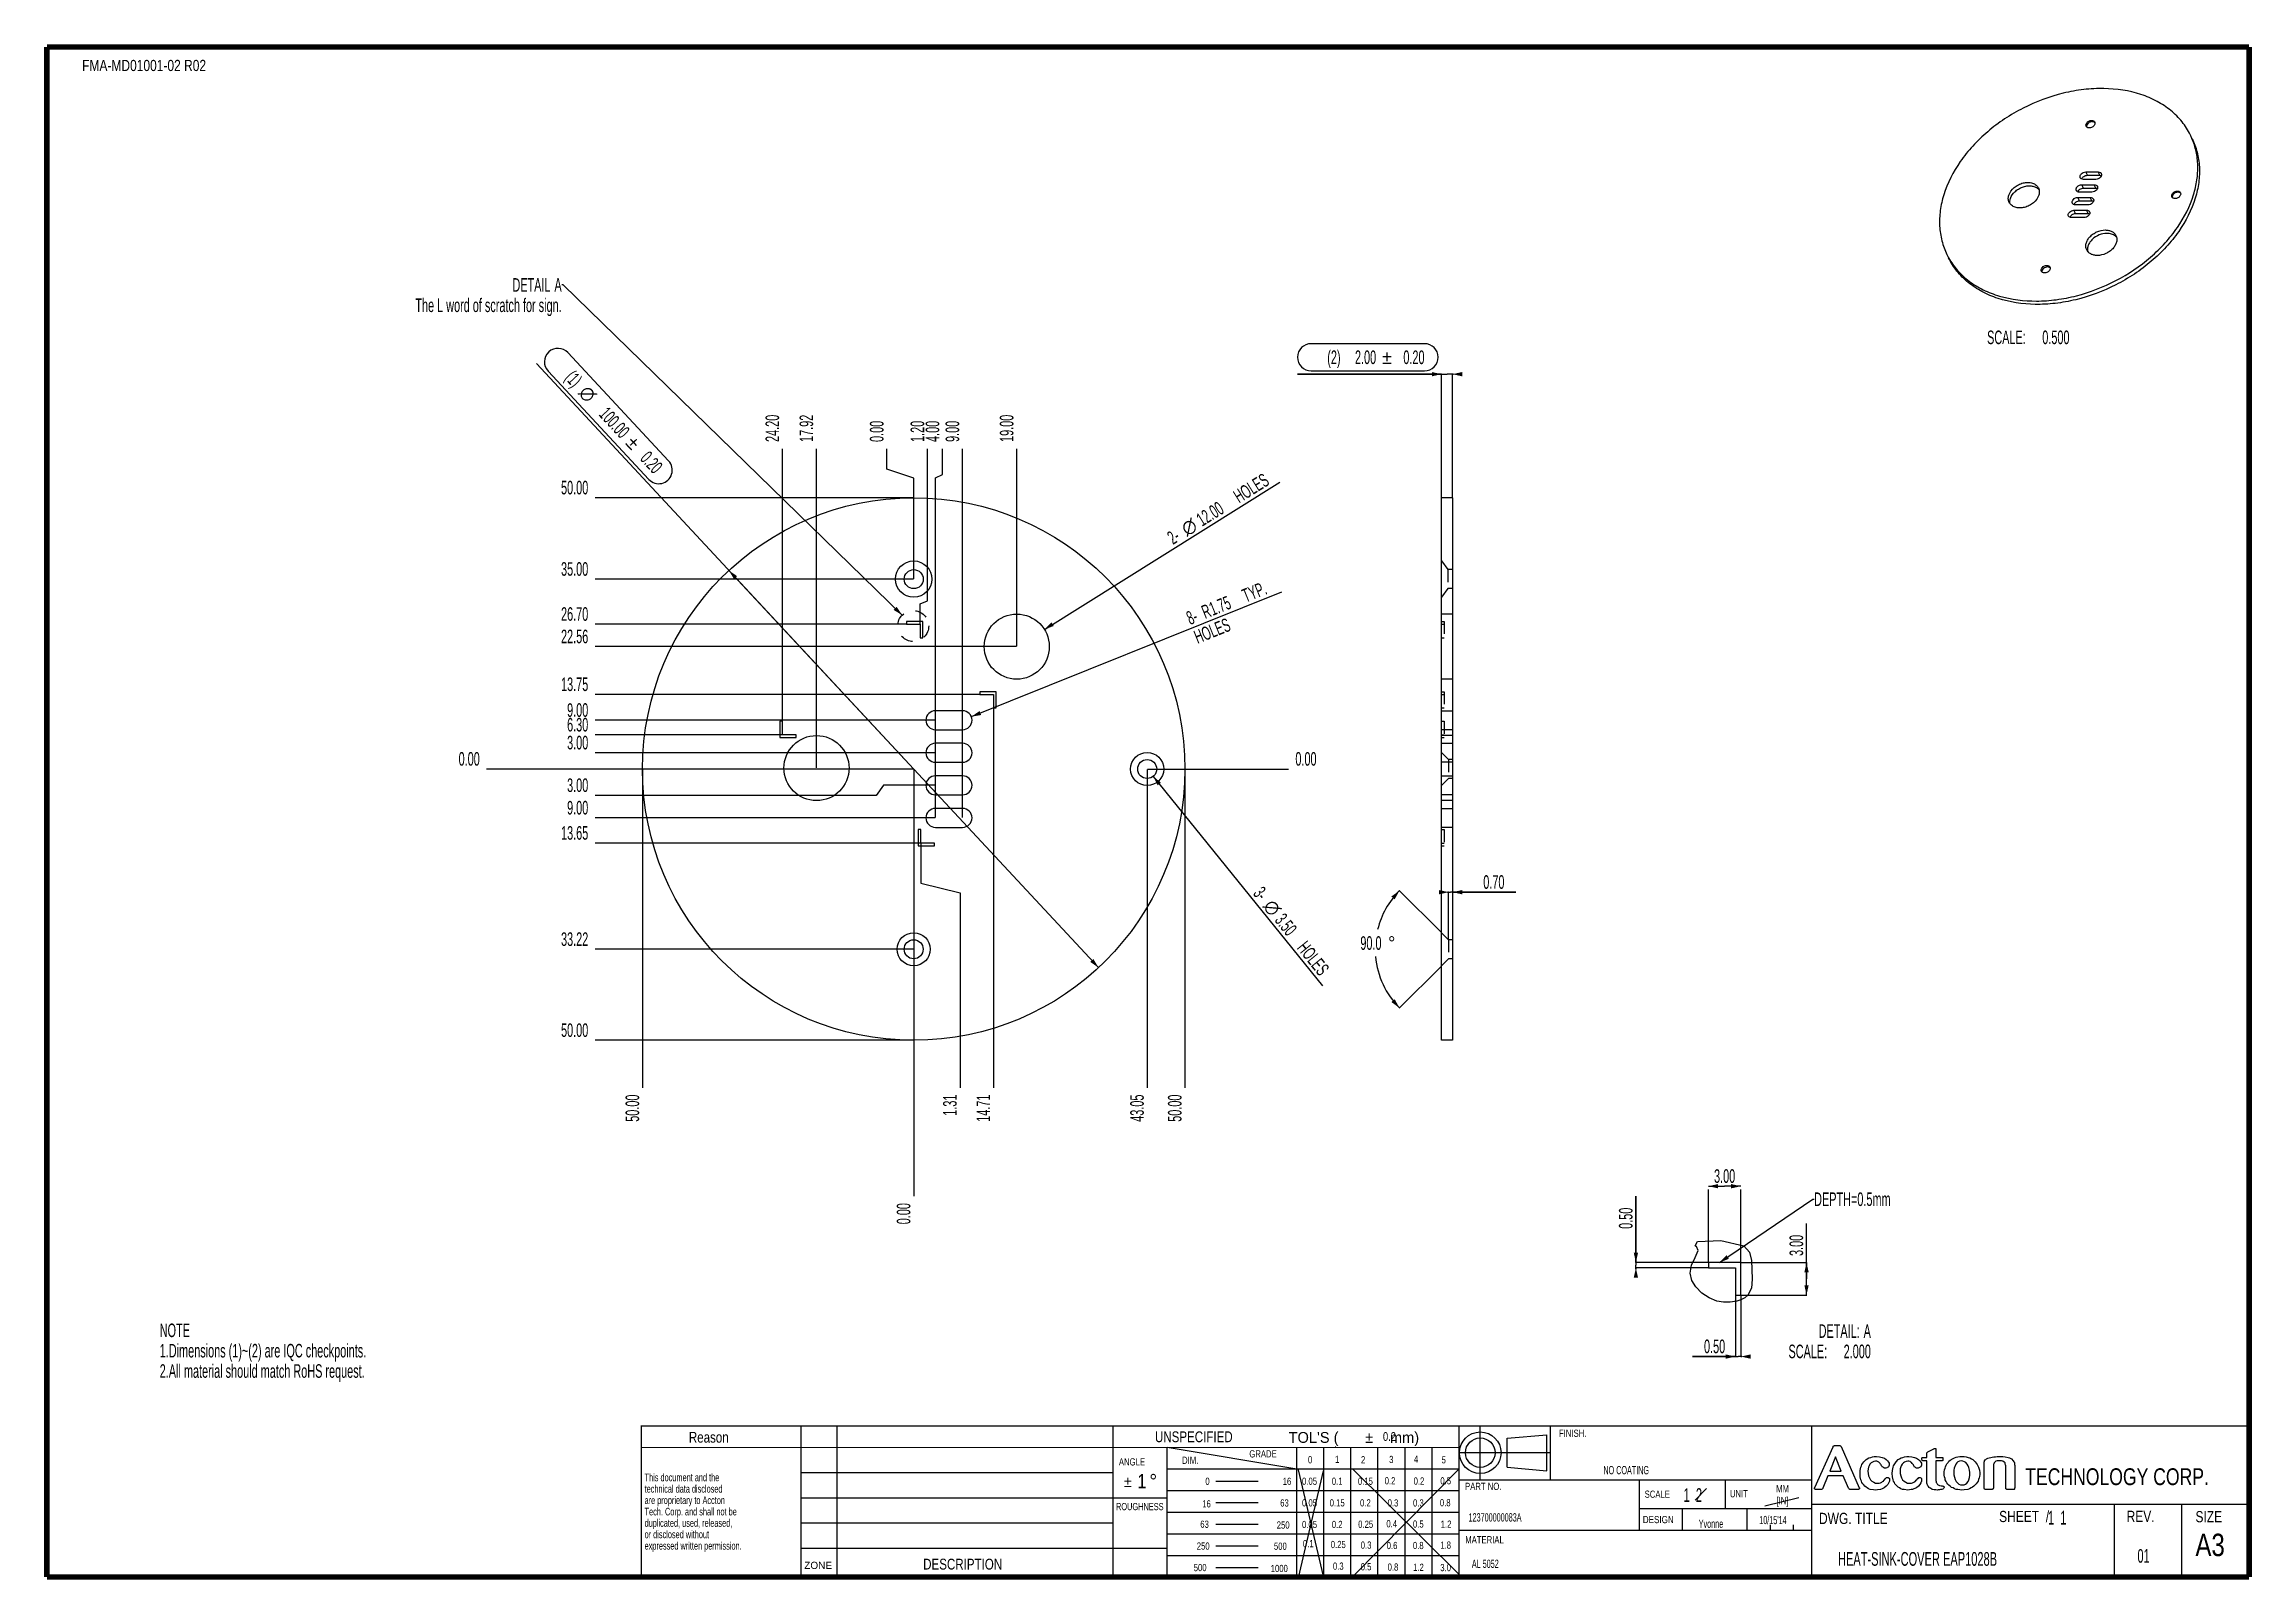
# Model space of a CAD drawing. Header units: millimetres. Extents: x -1 to 407, y -1 to 283.
import ezdxf
from ezdxf.enums import TextEntityAlignment as Align

# ---------------------------------------------------------------- set-up
doc = ezdxf.new("R2010")
doc.units = ezdxf.units.MM
doc.header["$LTSCALE"] = 23.1
doc.linetypes.add('DOT', pattern=[0.2, 0.1, -0.1])
doc.linetypes.add('HIDDEN', pattern=[0.2, 0.1, -0.1])
doc.layers.get('0').update_dxf_attribs({"linetype": 'CONTINUOUS'})
doc.layers.add('DEFAULT_2', color=8, linetype='HIDDEN')
doc.styles.get("Standard").update_dxf_attribs({"font": 'txt', "width": 0.6})
doc.styles.add('TEXTSTYLE_10', font='txt', dxfattribs={"width": 0.836201})
doc.styles.add('TEXTSTYLE_11', font='gdt', dxfattribs={"width": 1.166667})
doc.styles.add('TEXTSTYLE_12', font='txt', dxfattribs={"width": 0.7})
doc.styles.add('TEXTSTYLE_13', font='gdt', dxfattribs={"width": 0.6})
doc.styles.add('TEXTSTYLE_2', font='txt', dxfattribs={"width": 0.8})
doc.styles.add('TEXTSTYLE_3', font='txt', dxfattribs={"width": 0.782203})
doc.styles.add('TEXTSTYLE_4', font='txt', dxfattribs={"width": 1.042937})
doc.styles.add('TEXTSTYLE_5', font='txt', dxfattribs={"width": 1.011905})
doc.styles.add('TEXTSTYLE_6', font='gdt', dxfattribs={"width": 1.011905})
doc.styles.add('TEXTSTYLE_7', font='txt', dxfattribs={"width": 0.741644})
doc.styles.add('TEXTSTYLE_8', font='txt', dxfattribs={"width": 0.833333})
doc.styles.add('TEXTSTYLE_9', font='gdt', dxfattribs={"width": 0.833333})
doc.dimstyles.new('DIMSTYLE_1', dxfattribs={"dimtxt": 2.5, "dimasz": 1.8, "dimexe": 0.05, "dimexo": 0.0625, "dimtad": 1, "dimzin": 0, "dimdsep": 46, "dimtxsty": 'Standard', "dimblk": '_FILLED', "dimblk1": '_FILLED', "dimblk2": '_FILLED', "dimcen": 0.09, "dimadec": 0, "dimazin": 0, "dimtol": 1, "dimtp": 0.2, "dimtm": 0.2, "dimtfac": 1, "dimtmove": 0, "dimatfit": 2, "dimldrblk": '_FILLED', "dimfxl": 1, "dimtolj": 1, "dimtzin": 0, "dimarcsym": 0})
doc.dimstyles.new('DIMSTYLE_2', dxfattribs={"dimtxt": 2.5, "dimasz": 1.8, "dimexe": 0.05, "dimexo": 0.0625, "dimtad": 1, "dimzin": 0, "dimdsep": 46, "dimtxsty": 'Standard', "dimblk": '_FILLED', "dimblk1": '_FILLED', "dimblk2": '_FILLED', "dimcen": 0.09, "dimadec": 0, "dimazin": 0, "dimtol": 1, "dimtp": 0.2, "dimtm": 0.2, "dimtfac": 1, "dimtofl": 0, "dimtmove": 0, "dimatfit": 3, "dimldrblk": '_FILLED', "dimfxl": 1, "dimtolj": 1, "dimtzin": 0, "dimarcsym": 0})
doc.dimstyles.new('DIMSTYLE_3', dxfattribs={"dimtxt": 2.5, "dimasz": 1.8, "dimexe": 0.05, "dimexo": 0.0625, "dimtad": 0, "dimtih": 1, "dimtoh": 1, "dimzin": 0, "dimdsep": 46, "dimtxsty": 'Standard', "dimblk": '_FILLED', "dimblk1": '_FILLED', "dimblk2": '_FILLED', "dimcen": 0.09, "dimadec": 0, "dimazin": 0, "dimtp": 0.01, "dimtm": 0.01, "dimtfac": 1, "dimtofl": 0, "dimtmove": 0, "dimatfit": 3, "dimldrblk": '_FILLED', "dimfxl": 1, "dimtolj": 1, "dimtzin": 0, "dimarcsym": 0})
doc.dimstyles.new('DIMSTYLE_4', dxfattribs={"dimtxt": 2.5, "dimasz": 1.8, "dimexe": 0.05, "dimexo": 0.0625, "dimtad": 1, "dimzin": 0, "dimdsep": 46, "dimtxsty": 'Standard', "dimblk": '_FILLED', "dimblk1": '_FILLED', "dimblk2": '_FILLED', "dimcen": 0.09, "dimadec": 0, "dimazin": 0, "dimtp": 0.01, "dimtm": 0.01, "dimtfac": 1, "dimtmove": 0, "dimatfit": 2, "dimldrblk": '_FILLED', "dimfxl": 1, "dimtolj": 1, "dimtzin": 0, "dimarcsym": 0})
doc.dimstyles.new('DIMSTYLE_5', dxfattribs={"dimtxt": 2.5, "dimasz": 1.8, "dimexe": 0.05, "dimexo": 0.0625, "dimtad": 1, "dimzin": 0, "dimdsep": 46, "dimtxsty": 'Standard', "dimblk": '_FILLED', "dimblk1": '_FILLED', "dimblk2": '_FILLED', "dimcen": 0.09, "dimadec": 0, "dimazin": 0, "dimtp": 0.01, "dimtm": 0.01, "dimtfac": 1, "dimtofl": 0, "dimtmove": 0, "dimatfit": 3, "dimldrblk": '_FILLED', "dimfxl": 1, "dimtolj": 1, "dimtzin": 0, "dimarcsym": 0})
doc.dimstyles.new('DIMSTYLE_6', dxfattribs={"dimtxt": 2.5, "dimasz": 1.8, "dimexe": 0.05, "dimexo": 0.0625, "dimtad": 0, "dimtih": 1, "dimtoh": 1, "dimdec": 1, "dimzin": 0, "dimdsep": 46, "dimtxsty": 'Standard', "dimblk": '_FILLED', "dimblk1": '_FILLED', "dimblk2": '_FILLED', "dimcen": 0.09, "dimadec": 0, "dimazin": 0, "dimtp": 0.5, "dimtm": 0.5, "dimtfac": 1, "dimtdec": 1, "dimtofl": 0, "dimtmove": 0, "dimatfit": 3, "dimldrblk": '_FILLED', "dimfxl": 1, "dimtolj": 1, "dimtzin": 0, "dimarcsym": 0})
doc.dimstyles.new('DIMSTYLE_7', dxfattribs={"dimtxt": 2.5, "dimasz": 1.8, "dimexe": 0.05, "dimexo": 0.0625, "dimtad": 1, "dimzin": 0, "dimdsep": 46, "dimtxsty": 'Standard', "dimblk": '_FILLED', "dimblk1": '_FILLED', "dimblk2": '_FILLED', "dimcen": 0.09, "dimadec": 0, "dimazin": 0, "dimtp": 0.01, "dimtm": 0.01, "dimtfac": 1, "dimtofl": 0, "dimtmove": 0, "dimatfit": 3, "dimldrblk": '_FILLED', "dimfxl": 1, "dimtolj": 1, "dimtzin": 0, "dimarcsym": 0})
doc.dimstyles.new('DIMSTYLE_8', dxfattribs={"dimtxt": 2.5, "dimasz": 1.8, "dimexe": 0.05, "dimexo": 0.0625, "dimtad": 1, "dimlfac": 0.5, "dimzin": 0, "dimdsep": 46, "dimtxsty": 'Standard', "dimblk": '_FILLED', "dimblk1": '_FILLED', "dimblk2": '_FILLED', "dimcen": 0.09, "dimadec": 0, "dimazin": 0, "dimtp": 0.01, "dimtm": 0.01, "dimtfac": 1, "dimtofl": 0, "dimtmove": 0, "dimatfit": 3, "dimldrblk": '_FILLED', "dimfxl": 1, "dimtolj": 1, "dimtzin": 0, "dimarcsym": 0})
doc.dimstyles.get("Standard").update_dxf_attribs({"dimtxt": 2.5, "dimasz": 1.8, "dimexe": 0.05, "dimexo": 0.0625, "dimtad": 1, "dimzin": 0, "dimdsep": 46, "dimtxsty": 'Standard', "dimblk": '_FILLED', "dimblk1": '_FILLED', "dimblk2": '_FILLED', "dimcen": 0.09, "dimadec": 0, "dimazin": 0, "dimtol": 1, "dimtp": 0.01, "dimtm": 0.01, "dimtfac": 1, "dimtofl": 0, "dimtmove": 0, "dimatfit": 3, "dimldrblk": '_FILLED', "dimfxl": 1, "dimtolj": 1, "dimtzin": 0, "dimarcsym": 0})

msp = doc.modelspace()

# ---------------------------------------------------------------- texts
at = {"color": 7, "linetype": 'Continuous', "style": 'TEXTSTYLE_2', "width": 0.8}
for s, height, p in [('FMA-MD01001-02 R02', 2.06625, (17.909, 277.558)), ('0.2', 1.6067, (247.511, 25.1)), ('FINISH.', 1.328, (281.29, 25.838)), ('DIM.', 1.328, (210.782, 20.859)), ('GRADE', 1.328, (224.204, 22.036)), ('0', 1.328, (232.891, 20.96)), ('.', 1.328, (237.565, 23.899)), ('1', 1.328, (237.877, 21.033)), ('2', 1.328, (242.662, 20.941)), ('3', 1.328, (247.849, 21.005)), ('4', 1.328, (252.433, 21.051)), ('5', 1.328, (257.519, 20.941)), ('0', 1.328, (213.967, 16.975)), ('16', 1.328, (228.623, 16.975)), ('0.05', 1.328, (232.778, 16.993)), ('0.1', 1.328, (237.877, 16.993)), ('0.15', 1.328, (243.077, 16.993)), ('0.2', 1.328, (247.623, 17.085)), ('0.2', 1.328, (252.961, 17.029)), ('0.5', 1.328, (257.884, 17.075)), ('MM', 1.328, (319.989, 15.605)), ('16', 1.328, (213.791, 12.825)), ('63', 1.328, (228.157, 12.99)), ('0.05', 1.328, (232.778, 13.009)), ('0.15', 1.328, (237.877, 13.009)), ('0.2', 1.328, (243.077, 13.009)), ('0.3', 1.328, (248.164, 12.999)), ('0.3', 1.328, (252.848, 12.99)), ('0.8', 1.328, (257.796, 13.044)), ('[IN]', 1.328, (319.989, 13.392)), ('63', 1.328, (213.426, 9.068)), ('250', 1.328, (227.918, 8.923)), ('0.05', 1.328, (232.778, 9.025)), ('0.2', 1.328, (237.877, 9.025)), ('0.25', 1.328, (243.131, 9.059)), ('0.4', 1.328, (247.938, 9.169)), ('0.5', 1.328, (252.835, 9.105)), ('1.2', 1.328, (257.96, 9.087)), ('250', 1.328, (213.174, 5.047)), ('500', 1.328, (227.402, 5.02)), ('0.1', 1.328, (232.536, 5.493)), ('0.25', 1.328, (238.079, 5.33)), ('0.3', 1.328, (243.203, 5.22)), ('0.6', 1.328, (247.988, 5.147)), ('0.8', 1.328, (252.823, 5.147)), ('1.8', 1.328, (257.872, 5.22)), ('A3', 4.1325, (398.818, 3.853)), ('500', 1.328, (212.608, 1.08)), ('1000', 1.328, (227.2, 0.916)), ('0.3', 1.328, (238.079, 1.346)), ('0.5', 1.328, (243.203, 1.236)), ('0.8', 1.328, (248.164, 1.171)), ('1.2', 1.328, (252.861, 1.126)), ('3.0', 1.328, (257.872, 1.08))]:
    msp.add_text(s, height=height, dxfattribs=at).set_placement(p, align=Align.CENTER)
at = {"color": 2, "linetype": 'Continuous', "width": 0.6}
for s, p in [('DETAIL ', (93.399, 236.892)), ('A', (94.899, 236.892)), ('The L word of scratch for sign.', (94.899, 233.142)), ('SCALE: ', (365.393, 227.23)), ('0.500', (372.893, 227.23)), ('DETAIL: ', (334.774, 44.083)), ('A', (336.274, 44.083)), ('SCALE: ', (328.774, 40.333)), ('2.000', (336.274, 40.333))]:
    msp.add_text(s, height=2.5, dxfattribs=at).set_placement(p, align=Align.RIGHT)
for s, height, p in [('DEPTH=0.5mm', 2.5, (325.808, 68.382)), ('NOTE', 2.5, (20.791, 44.218)), ('1.Dimensions (1)~(2) are IQC checkpoints.', 2.5, (20.791, 40.468)), ('2.All material should match RoHS request.', 2.5, (20.791, 36.718)), ('NO COATING', 1.524, (286.955, 18.94)), ('1  2', 2.54, (301.74, 13.829)), ('123700000083A', 1.524, (262.108, 10.233)), ('Yvonne', 1.524, (304.538, 9.055)), ("10/15'14", 1.524, (315.69, 9.747)), ('1  1', 2.54, (368.929, 9.663)), ('HEAT-SINK-COVER EAP1028B', 2.54, (330.206, 2.067)), ('01', 2.5, (385.426, 2.643)), ('AL 5052', 1.524, (262.708, 1.674))]:
    msp.add_text(s, height=height, dxfattribs=at).set_placement(p)
at = {"color": 7, "linetype": 'Continuous'}
for s, height, style, width, p in [('Reason', 1.992, 'TEXTSTYLE_2', 0.8, (118.348, 24.765)), ('UNSPECIFIED', 1.99197, 'TEXTSTYLE_2', 0.8, (204.279, 24.851)), ("TOL'S (", 1.992, 'TEXTSTYLE_5', 1.011905, (228.919, 24.732)), ('   mm)', 1.992, 'TEXTSTYLE_5', 1.011905, (245.353, 24.732)), ('ANGLE', 1.328, 'TEXTSTYLE_2', 0.8, (197.631, 20.556)), ('technical data disclosed ', 1.4, 'TEXTSTYLE_12', 0.7, (110.184, 15.554)), ('This document and the ', 1.4, 'TEXTSTYLE_12', 0.7, (110.184, 17.654)), ('1', 2.656, 'TEXTSTYLE_8', 0.833333, (201.046, 16.341)), ('PART NO.', 1.328, 'TEXTSTYLE_2', 0.8, (261.454, 16.051)), ('TECHNOLOGY CORP.', 3.09938, 'TEXTSTYLE_3', 0.782203, (364.73, 16.941)), ('Tech. Corp. and shall not be ', 1.4, 'TEXTSTYLE_12', 0.7, (110.184, 11.354)), ('are proprietary to Accton ', 1.4, 'TEXTSTYLE_12', 0.7, (110.184, 13.454)), ('ROUGHNESS', 1.328, 'TEXTSTYLE_7', 0.741644, (197.102, 12.321)), ('SCALE', 1.328, 'TEXTSTYLE_2', 0.8, (294.562, 14.609)), ('UNIT', 1.328, 'TEXTSTYLE_2', 0.8, (310.288, 14.696)), ('SHEET  /', 2.0663, 'TEXTSTYLE_2', 0.8, (359.918, 10.129)), ('REV.', 2.0663, 'TEXTSTYLE_2', 0.8, (383.422, 10.147)), ('duplicated, used, released,', 1.4, 'TEXTSTYLE_12', 0.7, (110.184, 9.254)), ('or disclosed without ', 1.4, 'TEXTSTYLE_12', 0.7, (110.184, 7.154)), ('DESIGN', 1.328, 'TEXTSTYLE_10', 0.836201, (294.225, 9.928)), ('DWG. TITLE', 2.0663, 'TEXTSTYLE_2', 0.8, (326.712, 9.771)), ('SIZE', 2.0663, 'TEXTSTYLE_2', 0.8, (396.117, 10.09)), ('expressed written permission.', 1.4, 'TEXTSTYLE_12', 0.7, (110.184, 5.054)), ('MATERIAL', 1.328, 'TEXTSTYLE_2', 0.8, (261.487, 6.204)), ('ZONE', 1.328, 'TEXTSTYLE_4', 1.042937, (139.615, 1.488)), ('DESCRIPTION', 1.99197, 'TEXTSTYLE_2', 0.8, (161.546, 1.378))]:
    msp.add_text(s, height=height, dxfattribs=dict(at, style=style, width=width)).set_placement(p)
for s, height, style, p in [('`', 1.992, 'TEXTSTYLE_6', (243.029, 24.732)), ('`', 2, 'TEXTSTYLE_11', (198.544, 16.597)), ('~', 2.656, 'TEXTSTYLE_9', (203.26, 16.341))]:
    msp.add_text(s, height=height, dxfattribs=dict(at, style=style)).set_placement(p)

# ---------------------------------------------------------------- blocks, each defined once
blk = doc.blocks.new('_FILLED')
at = {"color": 0, "linetype": 'ByBlock'}
blk.add_solid([(0, 0), (-1, 0.22), (-1, -0.22)], dxfattribs=at)
blk = doc.blocks.new('*D1')
at = {"color": 2, "linetype": 'Continuous'}
for p, q in [((159.8, 148.92), (90.23, 223.65)), ((125.73, 185.51), (159.8, 148.92)), ((193.87, 112.32), (159.8, 148.92))]:
    blk.add_line(p, q, dxfattribs=at)
at = {"color": 2, "linetype": 'Continuous', "xscale": 1.8, "yscale": 1.8, "zscale": 1.8}
for p, rotation in [((125.73, 185.51), 132.9516232795), ((193.87, 112.32), 312.9516232795)]:
    blk.add_blockref('_FILLED', p, dxfattribs=dict(at, rotation=rotation))
at = {"color": 2, "linetype": 'Continuous', "width": 0.6}
for s, p in [('(1) ', (97.39, 218.71)), ('100.00', (105.8, 209.68)), ('0.20', (111.87, 203.16))]:
    blk.add_text(s, height=2.5, rotation=-47.0484, dxfattribs=at).set_placement(p, align=Align.RIGHT)
at = {"color": 2, "linetype": 'Continuous', "style": 'TEXTSTYLE_13'}
for s, p in [('n', (99.66, 216.27)), ('`', (107.78, 207.55))]:
    blk.add_text(s, height=2.5, rotation=-47.0484, dxfattribs=at).set_placement(p, align=Align.RIGHT)
blk = doc.blocks.new('*D2')
at = {"color": 2, "linetype": 'Continuous'}
for p, q in [((257.13, 221.69), (230.56, 221.69)), ((230.56, 221.69), (258.13, 221.69)), ((257.13, 198.98), (257.13, 221.74)), ((259.33, 221.69), (258.13, 221.69)), ((259.13, 198.98), (259.13, 221.74)), ((259.13, 221.69), (259.33, 221.69))]:
    blk.add_line(p, q, dxfattribs=at)
at = {"color": 2, "linetype": 'Continuous', "xscale": 1.8, "yscale": 1.8, "zscale": 1.8}
blk.add_blockref('_FILLED', (257.13, 221.69), dxfattribs=at)
at = {"color": 2, "linetype": 'Continuous', "xscale": 1.8, "yscale": 1.8, "zscale": 1.8, "rotation": 180}
blk.add_blockref('_FILLED', (259.13, 221.69), dxfattribs=at)
at = {"color": 2, "linetype": 'Continuous', "width": 0.6}
for s, p in [('(2) ', (239.06, 223.56)), ('2.00', (245.06, 223.56)), ('0.20', (253.98, 223.56))]:
    blk.add_text(s, height=2.5, dxfattribs=at).set_placement(p, align=Align.RIGHT)
at = {"color": 2, "linetype": 'Continuous', "style": 'TEXTSTYLE_13'}
blk.add_text('`', height=2.5, dxfattribs=at).set_placement((247.98, 223.56), align=Align.RIGHT)
blk = doc.blocks.new('*D3')
at = {"color": 2, "linetype": 'Continuous'}
blk.add_line((209.8, 148.85), (209.8, 90.17), dxfattribs=at)
at = {"color": 2, "linetype": 'Continuous', "width": 0.6}
blk.add_text('50.00', height=2.5, rotation=90, dxfattribs=at).set_placement((209.18, 88.92), align=Align.RIGHT)
blk = doc.blocks.new('*D4')
at = {"color": 2, "linetype": 'Continuous'}
blk.add_line((159.8, 148.85), (159.8, 70.17), dxfattribs=at)
at = {"color": 2, "linetype": 'Continuous', "width": 0.6}
blk.add_text('0.00', height=2.5, rotation=90, dxfattribs=at).set_placement((159.18, 68.92), align=Align.RIGHT)
blk = doc.blocks.new('*D5')
at = {"color": 2, "linetype": 'Continuous'}
blk.add_line((109.8, 148.85), (109.8, 90.17), dxfattribs=at)
at = {"color": 2, "linetype": 'Continuous', "width": 0.6}
blk.add_text('50.00', height=2.5, rotation=90, dxfattribs=at).set_placement((109.18, 88.92), align=Align.RIGHT)
blk = doc.blocks.new('*D6')
at = {"color": 2, "linetype": 'Continuous'}
for p, q in [((154.86, 204.16), (154.86, 207.95)), ((159.8, 202.54), (154.86, 204.16)), ((159.8, 183.98), (159.8, 202.54))]:
    blk.add_line(p, q, dxfattribs=at)
at = {"color": 2, "linetype": 'Continuous', "width": 0.6}
blk.add_text('0.00', height=2.5, rotation=90, dxfattribs=at).set_placement((154.23, 209.2))
blk = doc.blocks.new('*D7')
at = {"color": 2, "linetype": 'Continuous'}
blk.add_line((178.8, 171.54), (178.8, 207.95), dxfattribs=at)
at = {"color": 2, "linetype": 'Continuous', "width": 0.6}
blk.add_text('19.00', height=2.5, rotation=90, dxfattribs=at).set_placement((178.18, 209.2))
blk = doc.blocks.new('*D8')
at = {"color": 2, "linetype": 'Continuous'}
blk.add_line((141.88, 149.16), (141.88, 207.95), dxfattribs=at)
at = {"color": 2, "linetype": 'Continuous', "width": 0.6}
blk.add_text('17.92', height=2.5, rotation=90, dxfattribs=at).set_placement((141.26, 209.2))
blk = doc.blocks.new('*D9')
at = {"color": 2, "linetype": 'Continuous'}
for p, q in [((165.14, 203.23), (165.14, 207.95)), ((163.8, 202.61), (165.14, 203.23)), ((163.8, 139.98), (163.8, 202.61))]:
    blk.add_line(p, q, dxfattribs=at)
at = {"color": 2, "linetype": 'Continuous', "width": 0.6}
blk.add_text('4.00', height=2.5, rotation=90, dxfattribs=at).set_placement((164.51, 209.2))
blk = doc.blocks.new('*D10')
at = {"color": 2, "linetype": 'Continuous'}
blk.add_line((168.8, 139.98), (168.8, 207.95), dxfattribs=at)
at = {"color": 2, "linetype": 'Continuous', "width": 0.6}
blk.add_text('9.00', height=2.5, rotation=90, dxfattribs=at).set_placement((168.18, 209.2))
blk = doc.blocks.new('*D11')
at = {"color": 2, "linetype": 'Continuous'}
blk.add_line((202.85, 148.86), (202.85, 90.17), dxfattribs=at)
at = {"color": 2, "linetype": 'Continuous', "width": 0.6}
blk.add_text('43.05', height=2.5, rotation=90, dxfattribs=at).set_placement((202.22, 88.92), align=Align.RIGHT)
blk = doc.blocks.new('*D12')
at = {"color": 2, "linetype": 'Continuous'}
blk.add_line((183.89, 174.66), (227.3, 201.78), dxfattribs=at)
at = {"color": 2, "linetype": 'Continuous', "xscale": 1.8, "yscale": 1.8, "zscale": 1.8, "rotation": 211.9988995815}
blk.add_blockref('_FILLED', (183.89, 174.66), dxfattribs=at)
at = {"color": 2, "linetype": 'Continuous', "width": 0.6}
for s, p in [(' HOLES', (219.33, 197.54)), ('12.00', (212.97, 193.56)), ('2-', (207.6, 190.21))]:
    blk.add_text(s, height=2.5, rotation=31.9989, dxfattribs=at).set_placement(p)
at = {"color": 2, "linetype": 'Continuous', "style": 'TEXTSTYLE_13'}
blk.add_text('n', height=2.5, rotation=31.9989, dxfattribs=at).set_placement((210.15, 191.8))
blk = doc.blocks.new('*D13')
at = {"color": 2, "linetype": 'Continuous'}
blk.add_line((203.95, 147.56), (235.17, 108.94), dxfattribs=at)
at = {"color": 2, "linetype": 'Continuous', "xscale": 1.8, "yscale": 1.8, "zscale": 1.8, "rotation": 128.9560533035}
blk.add_blockref('_FILLED', (203.95, 147.56), dxfattribs=at)
at = {"color": 2, "linetype": 'Continuous', "width": 0.6}
for s, p in [('3-', (222.25, 125.92)), ('3.50', (226.23, 120.99)), (' HOLES', (230, 116.33))]:
    blk.add_text(s, height=2.5, rotation=-51.0439, dxfattribs=at).set_placement(p)
at = {"color": 2, "linetype": 'Continuous', "style": 'TEXTSTYLE_13'}
blk.add_text('n', height=2.5, rotation=-51.0439, dxfattribs=at).set_placement((224.13, 123.59))
blk = doc.blocks.new('*D14')
at = {"color": 2, "linetype": 'Continuous'}
blk.add_line((170.43, 158.57), (227.68, 181.59), dxfattribs=at)
at = {"color": 2, "linetype": 'Continuous', "xscale": 1.8, "yscale": 1.8, "zscale": 1.8, "rotation": 201.9039764996}
blk.add_blockref('_FILLED', (170.43, 158.57), dxfattribs=at)
at = {"color": 2, "linetype": 'Continuous', "width": 0.6}
for s, p in [(' TYP.', (220.49, 179.37)), ('R', (213.53, 176.57)), ('1.75', (214.92, 177.13)), ('8-', (210.74, 175.45)), ('HOLES', (212.14, 171.97))]:
    blk.add_text(s, height=2.5, rotation=21.904, dxfattribs=at).set_placement(p)
blk = doc.blocks.new('*D15')
at = {"color": 2, "linetype": 'Continuous'}
for p, q in [((257.08, 118.79), (249.33, 126.55)), ((257.08, 112.6), (249.33, 104.85))]:
    blk.add_line(p, q, dxfattribs=at)
for start, end in [(135, 166.1817), (185.0591, 225)]:
    blk.add_arc((260.18, 115.7), 15.29, start, end, dxfattribs=at)
for points in [[(248.47, 124.9), (249.37, 126.51), (247.87, 125.43)], [(247.87, 105.97), (249.37, 104.89), (248.47, 106.5)]]:
    blk.add_solid(points, dxfattribs=at)
at = {"color": 2, "linetype": 'Continuous', "width": 0.6}
blk.add_text('90.0', height=2.5, dxfattribs=at).set_placement((244.1, 115.6), align=Align.CENTER)
at = {"color": 2, "linetype": 'Continuous', "style": 'TEXTSTYLE_13'}
blk.add_text('~', height=2.5, dxfattribs=at).set_placement((247.93, 115.6), align=Align.CENTER)
blk = doc.blocks.new('*D16')
at = {"color": 2, "linetype": 'Continuous'}
for p, q in [((258.43, 126.22), (258.23, 126.22)), ((258.23, 126.22), (258.78, 126.22)), ((258.43, 117.51), (258.43, 126.27)), ((270.81, 126.22), (258.78, 126.22)), ((259.13, 126.22), (270.81, 126.22))]:
    blk.add_line(p, q, dxfattribs=at)
at = {"color": 2, "linetype": 'Continuous', "xscale": 1.8, "yscale": 1.8, "zscale": 1.8}
blk.add_blockref('_FILLED', (258.43, 126.22), dxfattribs=at)
at = {"color": 2, "linetype": 'Continuous', "xscale": 1.8, "yscale": 1.8, "zscale": 1.8, "rotation": 180}
blk.add_blockref('_FILLED', (259.13, 126.22), dxfattribs=at)
at = {"color": 2, "linetype": 'Continuous', "width": 0.6}
blk.add_text('0.70', height=2.5, dxfattribs=at).set_placement((264.81, 126.84))
blk = doc.blocks.new('*D17')
at = {"color": 2, "linetype": 'Continuous'}
blk.add_line((135.6, 157.78), (135.6, 207.95), dxfattribs=at)
at = {"color": 2, "linetype": 'Continuous', "width": 0.6}
blk.add_text('24.20', height=2.5, rotation=90, dxfattribs=at).set_placement((134.98, 209.2))
blk = doc.blocks.new('*D18')
at = {"color": 2, "linetype": 'Continuous'}
for p, q in [((162.35, 179.9), (162.35, 207.95)), ((161, 179.36), (162.35, 179.9)), ((161, 175.68), (161, 179.36))]:
    blk.add_line(p, q, dxfattribs=at)
at = {"color": 2, "linetype": 'Continuous', "width": 0.6}
blk.add_text('1.20', height=2.5, rotation=90, dxfattribs=at).set_placement((161.73, 209.2))
blk = doc.blocks.new('*D19')
at = {"color": 2, "linetype": 'Continuous'}
blk.add_line((174.51, 160.11), (174.51, 90.17), dxfattribs=at)
at = {"color": 2, "linetype": 'Continuous', "width": 0.6}
blk.add_text('14.71', height=2.5, rotation=90, dxfattribs=at).set_placement((173.88, 88.92), align=Align.RIGHT)
blk = doc.blocks.new('*D20')
at = {"color": 2, "linetype": 'Continuous'}
for p, q in [((161.11, 135.21), (161.11, 127.88)), ((161.11, 127.88), (168.35, 126.12)), ((168.35, 126.12), (168.35, 90.17))]:
    blk.add_line(p, q, dxfattribs=at)
at = {"color": 2, "linetype": 'Continuous', "width": 0.6}
blk.add_text('1.31', height=2.5, rotation=90, dxfattribs=at).set_placement((167.72, 88.92), align=Align.RIGHT)
blk = doc.blocks.new('*D21')
at = {"color": 2, "linetype": 'Continuous'}
for p, q in [((306.31, 72.03), (309.31, 72.03)), ((306.31, 58.04), (306.31, 71.4)), ((312.31, 72.03), (309.31, 72.03)), ((312.31, 58.04), (312.31, 71.4))]:
    blk.add_line(p, q, dxfattribs=at)
at = {"color": 2, "linetype": 'Continuous', "xscale": 1.8, "yscale": 1.8, "zscale": 1.8, "rotation": 180}
blk.add_blockref('_FILLED', (306.31, 72.03), dxfattribs=at)
at = {"color": 2, "linetype": 'Continuous', "xscale": 1.8, "yscale": 1.8, "zscale": 1.8}
blk.add_blockref('_FILLED', (312.31, 72.03), dxfattribs=at)
at = {"color": 2, "linetype": 'Continuous', "width": 0.6}
blk.add_text('3.00', height=2.5, dxfattribs=at).set_placement((309.31, 72.65), align=Align.CENTER)
blk = doc.blocks.new('*D22')
at = {"color": 2, "linetype": 'Continuous'}
for p, q in [((324.41, 54.97), (324.41, 65.17)), ((312.37, 57.97), (324.46, 57.97)), ((324.41, 57.97), (324.41, 54.97)), ((324.41, 51.97), (324.41, 54.97)), ((312.37, 51.97), (324.46, 51.97))]:
    blk.add_line(p, q, dxfattribs=at)
at = {"color": 2, "linetype": 'Continuous', "xscale": 1.8, "yscale": 1.8, "zscale": 1.8}
for p, rotation in [((324.41, 57.97), 90), ((324.41, 51.97), 270)]:
    blk.add_blockref('_FILLED', p, dxfattribs=dict(at, rotation=rotation))
at = {"color": 2, "linetype": 'Continuous', "width": 0.6}
blk.add_text('3.00', height=2.5, rotation=90, dxfattribs=at).set_placement((323.78, 59.17))
blk = doc.blocks.new('*D23')
at = {"color": 2, "linetype": 'Continuous'}
for p, q in [((292.95, 57.97), (292.95, 70.17)), ((292.95, 70.17), (292.95, 57.47)), ((306.25, 57.97), (292.9, 57.97)), ((292.95, 56.77), (292.95, 57.47)), ((306.25, 56.97), (292.9, 56.97)), ((292.95, 56.97), (292.95, 56.77))]:
    blk.add_line(p, q, dxfattribs=at)
at = {"color": 2, "linetype": 'Continuous', "xscale": 1.8, "yscale": 1.8, "zscale": 1.8}
for p, rotation in [((292.95, 57.97), 270), ((292.95, 56.97), 90)]:
    blk.add_blockref('_FILLED', p, dxfattribs=dict(at, rotation=rotation))
at = {"color": 2, "linetype": 'Continuous', "width": 0.6}
blk.add_text('0.50', height=2.5, rotation=90, dxfattribs=at).set_placement((292.33, 64.17))
blk = doc.blocks.new('*D24')
at = {"color": 2, "linetype": 'Continuous'}
for p, q in [((311.31, 51.91), (311.31, 40.58)), ((312.31, 51.91), (312.31, 40.58)), ((311.31, 40.63), (303.41, 40.63)), ((303.41, 40.63), (311.81, 40.63)), ((312.51, 40.63), (311.81, 40.63)), ((312.31, 40.63), (312.51, 40.63))]:
    blk.add_line(p, q, dxfattribs=at)
at = {"color": 2, "linetype": 'Continuous', "xscale": 1.8, "yscale": 1.8, "zscale": 1.8}
blk.add_blockref('_FILLED', (311.31, 40.63), dxfattribs=at)
at = {"color": 2, "linetype": 'Continuous', "xscale": 1.8, "yscale": 1.8, "zscale": 1.8, "rotation": 180}
blk.add_blockref('_FILLED', (312.31, 40.63), dxfattribs=at)
at = {"color": 2, "linetype": 'Continuous', "width": 0.6}
blk.add_text('0.50', height=2.5, dxfattribs=at).set_placement((309.41, 41.26), align=Align.RIGHT)
blk = doc.blocks.new('*D25')
at = {"color": 2, "linetype": 'Continuous'}
blk.add_line((159.74, 148.92), (81.05, 148.92), dxfattribs=at)
at = {"color": 2, "linetype": 'Continuous', "width": 0.6}
blk.add_text('0.00', height=2.5, dxfattribs=at).set_placement((79.8, 149.54), align=Align.RIGHT)
blk = doc.blocks.new('*D26')
at = {"color": 2, "linetype": 'Continuous'}
blk.add_line((159.74, 98.92), (101.05, 98.92), dxfattribs=at)
at = {"color": 2, "linetype": 'Continuous', "width": 0.6}
blk.add_text('50.00', height=2.5, dxfattribs=at).set_placement((99.8, 99.54), align=Align.RIGHT)
blk = doc.blocks.new('*D27')
at = {"color": 2, "linetype": 'Continuous'}
blk.add_line((159.74, 115.7), (101.05, 115.7), dxfattribs=at)
at = {"color": 2, "linetype": 'Continuous', "width": 0.6}
blk.add_text('33.22', height=2.5, dxfattribs=at).set_placement((99.8, 116.32), align=Align.RIGHT)
blk = doc.blocks.new('*D28')
at = {"color": 2, "linetype": 'Continuous'}
blk.add_line((161.05, 135.27), (101.05, 135.27), dxfattribs=at)
at = {"color": 2, "linetype": 'Continuous', "width": 0.6}
blk.add_text('13.65', height=2.5, dxfattribs=at).set_placement((99.8, 135.89), align=Align.RIGHT)
blk = doc.blocks.new('*D29')
at = {"color": 2, "linetype": 'Continuous'}
blk.add_line((163.74, 139.92), (101.05, 139.92), dxfattribs=at)
at = {"color": 2, "linetype": 'Continuous', "width": 0.6}
blk.add_text('9.00', height=2.5, dxfattribs=at).set_placement((99.8, 140.54), align=Align.RIGHT)
blk = doc.blocks.new('*D30')
at = {"color": 2, "linetype": 'Continuous'}
for p, q in [((152.89, 144.06), (101.05, 144.06)), ((154.26, 145.92), (152.89, 144.06)), ((163.74, 145.92), (154.26, 145.92))]:
    blk.add_line(p, q, dxfattribs=at)
at = {"color": 2, "linetype": 'Continuous', "width": 0.6}
blk.add_text('3.00', height=2.5, dxfattribs=at).set_placement((99.8, 144.69), align=Align.RIGHT)
blk = doc.blocks.new('*D31')
at = {"color": 2, "linetype": 'Continuous'}
blk.add_line((163.74, 151.92), (101.05, 151.92), dxfattribs=at)
at = {"color": 2, "linetype": 'Continuous', "width": 0.6}
blk.add_text('3.00', height=2.5, dxfattribs=at).set_placement((99.8, 152.54), align=Align.RIGHT)
blk = doc.blocks.new('*D32')
at = {"color": 2, "linetype": 'Continuous'}
blk.add_line((135.54, 155.22), (101.05, 155.22), dxfattribs=at)
at = {"color": 2, "linetype": 'Continuous', "width": 0.6}
blk.add_text('6.30', height=2.5, dxfattribs=at).set_placement((99.8, 155.84), align=Align.RIGHT)
blk = doc.blocks.new('*D33')
at = {"color": 2, "linetype": 'Continuous'}
blk.add_line((163.74, 157.92), (101.05, 157.92), dxfattribs=at)
at = {"color": 2, "linetype": 'Continuous', "width": 0.6}
blk.add_text('9.00', height=2.5, dxfattribs=at).set_placement((99.8, 158.54), align=Align.RIGHT)
blk = doc.blocks.new('*D34')
at = {"color": 2, "linetype": 'Continuous'}
blk.add_line((171.95, 162.67), (101.05, 162.67), dxfattribs=at)
at = {"color": 2, "linetype": 'Continuous', "width": 0.6}
blk.add_text('13.75', height=2.5, dxfattribs=at).set_placement((99.8, 163.29), align=Align.RIGHT)
blk = doc.blocks.new('*D35')
at = {"color": 2, "linetype": 'Continuous'}
blk.add_line((178.74, 171.48), (101.05, 171.48), dxfattribs=at)
at = {"color": 2, "linetype": 'Continuous', "width": 0.6}
blk.add_text('22.56', height=2.5, dxfattribs=at).set_placement((99.8, 172.1), align=Align.RIGHT)
blk = doc.blocks.new('*D36')
at = {"color": 2, "linetype": 'Continuous'}
blk.add_line((158.44, 175.62), (101.05, 175.62), dxfattribs=at)
at = {"color": 2, "linetype": 'Continuous', "width": 0.6}
blk.add_text('26.70', height=2.5, dxfattribs=at).set_placement((99.8, 176.24), align=Align.RIGHT)
blk = doc.blocks.new('*D37')
at = {"color": 2, "linetype": 'Continuous'}
blk.add_line((159.74, 183.92), (101.05, 183.92), dxfattribs=at)
at = {"color": 2, "linetype": 'Continuous', "width": 0.6}
blk.add_text('35.00', height=2.5, dxfattribs=at).set_placement((99.8, 184.54), align=Align.RIGHT)
blk = doc.blocks.new('*D38')
at = {"color": 2, "linetype": 'Continuous'}
blk.add_line((159.74, 198.92), (101.05, 198.92), dxfattribs=at)
at = {"color": 2, "linetype": 'Continuous', "width": 0.6}
blk.add_text('50.00', height=2.5, dxfattribs=at).set_placement((99.8, 199.54), align=Align.RIGHT)
blk = doc.blocks.new('*D39')
at = {"color": 2, "linetype": 'Continuous'}
blk.add_line((202.91, 148.92), (228.92, 148.92), dxfattribs=at)
at = {"color": 2, "linetype": 'Continuous', "width": 0.6}
blk.add_text('0.00', height=2.5, dxfattribs=at).set_placement((230.17, 149.54))

# ---------------------------------------------------------------- dimensions: what is measured, and where the dimension line sits
at = {"color": 2, "linetype": 'Continuous'}
dim = msp.add_linear_dim(base=(257.129, 221.686), p1=(259.129, 198.916), p2=(257.129, 198.916), angle=180, text='(2) <>', dimstyle='DIMSTYLE_2', dxfattribs=at)
dim.commit()
dim.dimension.update_dxf_attribs({"geometry": '*D2', "text_midpoint": (243.521, 221.686), "dimtype": 160})
for p1, p2, text, dimstyle, picture, middle in [((125.734, 185.513), (193.872, 112.32), '(1) %%c<>', 'DIMSTYLE_1', '*D1', (103.502, 213.981)), ((183.892, 174.656), (173.715, 168.297), '2-%%c<> HOLES', 'DIMSTYLE_4', '*D12', (216.623, 197.318)), ((203.949, 147.557), (201.748, 150.279), '3-%%c<> HOLES', 'DIMSTYLE_4', '*D13', (229.926, 118.41))]:
    dim = msp.add_diameter_dim_2p(p1=p1, p2=p2, text=text, dimstyle=dimstyle, override={"dimpost": '<>'}, dxfattribs=at)
    dim.commit()
    dim.dimension.update_dxf_attribs({"geometry": picture, "text_midpoint": middle, "dimtype": 163})
for feature_location, offset, dtype, origin, picture, middle in [((135.603, 157.779), (0, 50.173), 1, (159.803, 155.216), '*D17', (133.728, 212.951)), ((141.883, 149.16), (0, 58.792), 1, (159.803, 149.097), '*D8', (140.008, 212.951)), ((159.803, 183.979), (-4.947, 23.973), 0, (159.803, 183.916), '*D6', (152.981, 212.201)), ((161.003, 175.679), (1.35, 32.273), 0, (159.803, 175.616), '*D18', (160.478, 212.201)), ((178.803, 171.539), (0, 36.413), 1, (159.803, 171.476), '*D7', (176.928, 212.951)), ((163.803, 139.979), (1.334, 67.973), 0, (159.803, 139.916), '*D9', (163.262, 212.201)), ((168.803, 139.979), (0, 67.973), 1, (159.803, 139.916), '*D10', (166.928, 212.201)), ((159.741, 198.916), (-58.688, 0), 0, (159.803, 148.916), '*D38', (96.053, 200.791)), ((159.741, 183.916), (-58.688, 0), 0, (159.803, 148.916), '*D37', (96.053, 185.791)), ((158.441, 175.616), (-57.388, 0), 0, (158.503, 148.916), '*D36', (96.053, 177.491)), ((178.741, 171.476), (-77.688, 0), 0, (178.803, 148.916), '*D35', (96.053, 173.351)), ((171.946, 162.668), (-70.893, 0), 0, (172.009, 148.916), '*D34', (96.053, 164.543)), ((163.741, 157.916), (-62.688, 0), 0, (163.803, 148.916), '*D33', (96.803, 159.791)), ((174.509, 160.106), (0, -69.94), 1, (159.803, 162.668), '*D19', (172.634, 85.166)), ((135.541, 155.216), (-34.487, 0), 0, (138.103, 148.916), '*D32', (96.803, 157.091)), ((163.741, 151.916), (-62.688, 0), 0, (163.803, 148.916), '*D31', (96.803, 153.791)), ((159.740693807, 148.916242502), (-78.6875, 0), 0, (159.803193807, 148.916242502), '*D25', (76.803193807, 150.791242502)), ((202.911, 148.918), (26.004, 0), 0, (202.849, 148.916), '*D39', (233.165, 150.793)), ((159.741, 98.916), (-58.688, 0), 0, (159.803, 148.916), '*D26', (96.053, 100.791)), ((159.735, 115.699), (-58.682, 0), 0, (159.798, 148.916), '*D27', (96.053, 117.574)), ((161.046, 135.269), (-59.993, 0), 0, (161.108, 148.916), '*D28', (96.053, 137.144)), ((163.741, 139.916), (-62.688, 0), 0, (163.803, 148.916), '*D29', (96.803, 141.791)), ((163.741, 145.916), (-62.688, -1.855), 0, (163.803, 148.916), '*D30', (96.803, 145.937)), ((109.803, 148.854), (0, -58.688), 1, (159.803, 148.916), '*D5', (107.928, 85.166)), ((159.803193807, 148.853742502), (0, -78.6875), 1, (159.803193807, 148.916242502), '*D4', (157.928193807, 65.916242502)), ((202.849, 148.855), (0, -58.689), 1, (159.803, 148.918), '*D11', (200.974, 85.166)), ((209.803, 148.854), (0, -58.688), 1, (159.803, 148.916), '*D3', (207.928, 85.166)), ((161.108, 135.206), (7.24, -45.04), 0, (159.803, 135.269), '*D20', (166.473, 85.916))]:
    dim = msp.add_ordinate_dim(feature_location=feature_location, offset=offset, dtype=dtype, origin=origin, dimstyle='DIMSTYLE_3', override={"dimtad": 1, "dimtih": 0, "dimtoh": 0}, dxfattribs=at)
    dim.commit()
    dim.dimension.update_dxf_attribs({"geometry": picture, "text_midpoint": middle})
dim = msp.add_radius_dim(center=(168.803, 157.916), mpoint=(170.427, 158.569), text='8-R<> TYP.\\PHOLES', dimstyle='DIMSTYLE_5', override={"dimpost": '<>'}, dxfattribs=at)
dim.commit()
dim.dimension.update_dxf_attribs({"geometry": '*D14', "text_midpoint": (218.628, 178.231), "dimtype": 164})
for base, p1, p2, dimstyle, picture, middle in [((259.129, 126.218), (258.429, 117.449), (259.129, 148.916), 'DIMSTYLE_7', '*D16', (267.813, 126.218)), ((312.31, 40.633), (311.31, 51.973), (312.31, 51.973), 'DIMSTYLE_8', '*D24', (306.408, 40.633))]:
    dim = msp.add_linear_dim(base=base, p1=p1, p2=p2, dimstyle=dimstyle, dxfattribs=at)
    dim.commit()
    dim.dimension.update_dxf_attribs({"geometry": picture, "text_midpoint": middle, "dimtype": 160})
dim = msp.add_angular_dim_2l(base=(244.89, 115.699), line1=((249.332, 126.545), (257.085, 118.793)), line2=((257.085, 112.604), (249.332, 104.852)), dimstyle='DIMSTYLE_6', dxfattribs=at)
dim.commit()
dim.dimension.update_dxf_attribs({"geometry": '*D15', "text_midpoint": (244.933, 116.85), "dimtype": 162})
for base, p1, p2, angle, picture, middle in [((306.31, 72.03), (312.31, 57.973), (306.31, 57.973), 180, '*D21', (309.31, 72.03)), ((292.951, 56.973), (306.31, 57.973), (306.31, 56.973), 270, '*D23', (292.951, 67.174)), ((324.409, 57.973), (312.31, 51.973), (312.31, 57.973), 90, '*D22', (324.409, 62.175))]:
    dim = msp.add_linear_dim(base=base, p1=p1, p2=p2, angle=angle, dimstyle='DIMSTYLE_8', dxfattribs=at)
    dim.commit()
    dim.dimension.update_dxf_attribs({"geometry": picture, "text_midpoint": middle, "dimtype": 160})

# ---------------------------------------------------------------- linework, layer by layer
at = {"color": 7, "linetype": 'Continuous'}
for p, q in [((375.157, 256.614), (377.46, 256.614)), ((375.463, 255.993), (375.157, 256.614)), ((377.763, 257.593), (375.46, 257.593)), ((375.884, 258.964), (378.186, 258.964)), ((376.189, 258.343), (375.884, 258.964)), ((376.189, 258.343), (378.491, 258.343)), ((377.765, 255.993), (377.46, 256.614)), ((378.491, 258.343), (378.186, 258.964)), ((376.31, 252.893), (374.008, 252.893)), ((374.431, 254.264), (376.734, 254.264)), ((374.736, 253.643), (374.431, 254.264)), ((377.037, 255.243), (374.734, 255.243)), ((374.736, 253.643), (377.039, 253.643)), ((375.463, 255.993), (377.765, 255.993)), ((377.039, 253.643), (376.734, 254.264)), ((375.584, 250.543), (373.281, 250.543)), ((373.705, 251.914), (376.008, 251.914)), ((374.01, 251.293), (373.705, 251.914)), ((374.01, 251.293), (376.313, 251.293)), ((376.313, 251.293), (376.008, 251.914)), ((257.129, 98.916), (257.129, 198.916)), ((259.129, 198.916), (257.129, 198.916)), ((259.129, 198.916), (259.129, 98.916)), ((158.503, 176.116), (158.503, 175.616)), ((161.503, 176.116), (158.503, 176.116)), ((158.503, 175.616), (161.003, 175.616)), ((161.003, 175.616), (161.003, 173.116)), ((161.503, 173.116), (161.503, 176.116)), ((161.003, 173.116), (161.503, 173.116)), ((172.009, 163.168), (172.009, 162.668)), ((175.009, 163.168), (172.009, 163.168)), ((175.009, 160.168), (175.009, 163.168)), ((168.803, 159.666), (163.803, 159.666)), ((172.009, 162.668), (174.509, 162.668)), ((174.509, 162.668), (174.509, 160.168)), ((174.509, 160.168), (175.009, 160.168)), ((135.103, 157.716), (135.103, 154.716)), ((135.603, 157.716), (135.103, 157.716)), ((135.103, 154.716), (138.103, 154.716)), ((135.603, 155.216), (135.603, 157.716)), ((138.103, 155.216), (135.603, 155.216)), ((138.103, 154.716), (138.103, 155.216)), ((163.803, 156.166), (168.803, 156.166)), ((168.803, 153.666), (163.803, 153.666)), ((163.803, 150.166), (168.803, 150.166)), ((168.803, 147.666), (163.803, 147.666)), ((163.803, 144.166), (168.803, 144.166)), ((168.803, 141.666), (163.803, 141.666)), ((161.108, 137.769), (160.608, 137.769)), ((160.608, 137.769), (160.608, 134.769)), ((160.608, 134.769), (163.608, 134.769)), ((161.108, 135.269), (161.108, 137.769)), ((163.608, 135.269), (161.108, 135.269)), ((163.608, 134.769), (163.608, 135.269)), ((163.803, 138.166), (168.803, 138.166)), ((259.129, 98.916), (257.129, 98.916)), ((303.859, 61.011), (304.314, 61.813)), ((304.314, 61.813), (308.624, 62.03)), ((308.624, 62.03), (312.868, 61.011)), ((302.951, 55.978), (303.203, 57.489)), ((303.203, 57.489), (303.906, 58.905)), ((303.941, 60.986), (303.859, 61.011)), ((303.906, 58.905), (304.455, 60.155)), ((304.024, 60.959), (303.941, 60.986)), ((304.104, 60.929), (304.024, 60.959)), ((304.455, 60.155), (304.104, 60.929)), ((306.31, 57.973), (306.31, 56.973)), ((312.31, 57.973), (306.31, 57.973)), ((312.31, 51.973), (312.31, 57.973)), ((312.868, 61.011), (313.892, 59.85)), ((313.892, 59.85), (314.259, 58.352)), ((314.259, 58.352), (314.342, 56.67)), ((303.289, 54.645), (302.951, 55.978)), ((304.022, 53.476), (303.289, 54.645)), ((305.126, 52.338), (304.022, 53.476)), ((306.31, 56.973), (311.31, 56.973)), ((311.31, 56.973), (311.31, 51.973)), ((314.266, 53.23), (313.605, 51.92)), ((314.409, 54.875), (314.266, 53.23)), ((314.342, 56.67), (314.409, 54.875)), ((306.429, 51.446), (305.126, 52.338)), ((307.872, 50.855), (306.429, 51.446)), ((309.076, 50.633), (307.872, 50.855)), ((310.31, 50.633), (309.076, 50.633)), ((311.557, 50.855), (310.31, 50.633)), ((311.31, 51.973), (312.31, 51.973)), ((312.326, 51.109), (311.557, 50.855)), ((313.029, 51.46), (312.326, 51.109)), ((313.605, 51.92), (313.029, 51.46)), ((109.517, 27.882), (405.995, 27.894)), ((109.563, 27.894), (109.563, 0)), ((139.036, 0), (139.036, 27.888)), ((145.676, 0), (145.676, 27.888)), ((196.598, 0), (196.598, 27.888)), ((260.341, 0), (260.341, 27.888)), ((264.255, 17.928), (264.255, 27.888)), ((269.196, 25.564), (276.528, 26.228)), ((269.196, 20.252), (269.196, 25.564)), ((276.528, 19.588), (276.528, 26.228)), ((277.192, 17.928), (277.192, 27.888)), ((325.412, 0), (325.412, 27.894)), ((109.541, 23.899), (260.341, 23.904)), ((206.557, 23.904), (230.461, 19.92)), ((206.557, 0), (206.557, 23.904)), ((230.461, 0), (230.461, 23.904)), ((235.441, 0), (235.441, 23.904)), ((240.421, 0), (240.421, 23.904)), ((245.401, 0), (245.401, 23.904)), ((250.381, 0), (250.381, 23.904)), ((255.361, 0), (255.361, 23.904)), ((277.192, 22.908), (260.341, 22.908)), ((325.952, 16.515), (329.351, 24.022)), ((329.757, 22.146), (328.692, 19.508)), ((329.351, 24.124), (329.402, 24.124)), ((329.351, 24.022), (329.351, 24.124)), ((329.402, 24.175), (329.503, 24.175)), ((329.402, 24.124), (329.402, 24.175)), ((329.503, 24.175), (329.554, 24.225)), ((329.554, 24.225), (330.569, 24.225)), ((330.822, 19.508), (329.757, 22.146)), ((330.569, 24.225), (330.619, 24.175)), ((330.619, 24.175), (330.67, 24.175)), ((330.67, 24.175), (330.771, 24.073)), ((330.771, 24.073), (334.119, 16.464)), ((334.424, 20.218), (334.525, 20.472)), ((334.525, 20.472), (334.627, 20.725)), ((334.627, 20.725), (334.779, 20.979)), ((334.779, 20.979), (334.982, 21.232)), ((334.982, 21.232), (335.388, 21.638)), ((335.388, 21.638), (335.895, 21.943)), ((335.946, 20.522), (335.844, 20.218)), ((335.895, 21.943), (336.25, 22.044)), ((336.098, 20.776), (335.946, 20.522)), ((336.301, 21.03), (336.098, 20.776)), ((336.25, 22.044), (336.554, 22.146)), ((336.554, 21.182), (336.301, 21.03)), ((336.554, 22.146), (336.909, 22.196)), ((336.808, 21.283), (336.554, 21.182)), ((337.112, 21.334), (336.808, 21.283)), ((336.909, 22.196), (337.315, 22.196)), ((337.366, 21.334), (337.112, 21.334)), ((337.315, 22.196), (337.873, 22.146)), ((337.518, 21.283), (337.366, 21.334)), ((337.721, 21.182), (337.518, 21.283)), ((337.975, 20.928), (337.721, 21.182)), ((337.873, 22.146), (338.38, 22.044)), ((338.076, 20.776), (337.975, 20.928)), ((338.178, 20.674), (338.076, 20.776)), ((338.228, 20.522), (338.178, 20.674)), ((338.33, 20.37), (338.228, 20.522)), ((338.431, 20.269), (338.33, 20.37)), ((338.38, 22.044), (338.786, 21.892)), ((338.786, 21.892), (339.091, 21.689)), ((339.091, 21.689), (339.344, 21.435)), ((339.344, 21.435), (339.547, 21.182)), ((339.598, 20.472), (339.496, 20.319)), ((339.547, 21.182), (339.649, 20.979)), ((339.649, 20.573), (339.598, 20.472)), ((339.649, 20.979), (339.649, 20.573)), ((340.359, 20.218), (340.46, 20.472)), ((340.46, 20.472), (340.917, 21.232)), ((340.917, 21.232), (341.323, 21.638)), ((341.323, 21.638), (341.576, 21.79)), ((341.576, 21.79), (341.881, 21.943)), ((341.881, 20.522), (341.678, 19.914)), ((341.881, 21.943), (342.185, 22.044)), ((342.033, 20.776), (341.881, 20.522)), ((342.286, 21.03), (342.033, 20.776)), ((342.185, 22.044), (342.489, 22.146)), ((342.489, 21.182), (342.286, 21.03)), ((342.489, 22.146), (342.895, 22.196)), ((342.794, 21.283), (342.489, 21.182)), ((343.098, 21.334), (342.794, 21.283)), ((342.895, 22.196), (343.25, 22.196)), ((343.301, 21.334), (343.098, 21.334)), ((343.25, 22.196), (343.808, 22.146)), ((343.504, 21.283), (343.301, 21.334)), ((343.656, 21.182), (343.504, 21.283)), ((343.757, 21.08), (343.656, 21.182)), ((343.91, 20.928), (343.757, 21.08)), ((343.808, 22.146), (344.315, 22.044)), ((344.011, 20.776), (343.91, 20.928)), ((344.112, 20.674), (344.011, 20.776)), ((344.214, 20.522), (344.112, 20.674)), ((344.265, 20.37), (344.214, 20.522)), ((344.315, 20.269), (344.265, 20.37)), ((344.315, 22.044), (344.67, 21.892)), ((344.67, 21.892), (345.026, 21.689)), ((345.026, 21.689), (345.279, 21.435)), ((345.279, 21.435), (345.482, 21.182)), ((345.482, 21.182), (345.584, 20.979)), ((345.533, 20.472), (345.482, 20.319)), ((345.584, 20.573), (345.533, 20.472)), ((345.584, 20.979), (345.584, 20.573)), ((345.685, 21.943), (345.736, 21.943)), ((345.685, 21.638), (345.685, 21.943)), ((345.736, 21.537), (345.685, 21.638)), ((345.736, 22.044), (346.598, 22.044)), ((345.736, 21.943), (345.736, 22.044)), ((345.736, 21.486), (345.736, 21.537)), ((345.786, 21.486), (345.736, 21.486)), ((345.786, 21.435), (345.786, 21.486)), ((346.598, 21.435), (345.786, 21.435)), ((346.598, 22.906), (346.75, 23.059)), ((346.598, 22.044), (346.598, 22.906)), ((346.598, 17.276), (346.598, 21.435)), ((346.75, 23.059), (346.801, 23.059)), ((346.801, 23.059), (347.866, 23.617)), ((347.866, 23.617), (347.917, 23.667)), ((347.917, 23.667), (347.968, 23.667)), ((347.968, 23.667), (348.018, 23.718)), ((348.018, 23.718), (348.12, 23.718)), ((348.12, 23.718), (348.171, 23.667)), ((348.171, 23.667), (348.221, 23.667)), ((348.221, 23.667), (348.221, 23.617)), ((348.221, 23.617), (348.272, 23.566)), ((348.272, 23.566), (348.272, 22.044)), ((348.272, 22.044), (349.54, 22.044)), ((349.489, 21.435), (348.272, 21.435)), ((348.272, 21.435), (348.272, 17.783)), ((349.54, 21.486), (349.489, 21.486)), ((349.489, 21.486), (349.489, 21.435)), ((349.54, 22.044), (349.54, 21.486)), ((350.047, 20.319), (350.149, 20.624)), ((350.149, 20.624), (350.301, 20.877)), ((350.301, 20.877), (350.504, 21.131)), ((350.504, 21.131), (350.656, 21.334)), ((350.656, 21.334), (350.91, 21.537)), ((350.91, 21.537), (351.417, 21.841)), ((351.417, 21.841), (351.721, 21.993)), ((351.924, 20.776), (351.62, 20.066)), ((351.721, 21.993), (352.026, 22.095)), ((352.127, 21.03), (351.924, 20.776)), ((352.026, 22.095), (352.33, 22.146)), ((352.33, 21.232), (352.127, 21.03)), ((352.33, 22.146), (352.685, 22.196)), ((352.634, 21.334), (352.33, 21.232)), ((352.99, 21.385), (352.634, 21.334)), ((352.685, 22.196), (353.446, 22.196)), ((353.243, 21.334), (352.99, 21.385)), ((353.548, 21.232), (353.243, 21.334)), ((353.446, 22.196), (353.852, 22.146)), ((353.801, 21.08), (353.548, 21.232)), ((354.055, 20.827), (353.801, 21.08)), ((353.852, 22.146), (354.207, 22.044)), ((354.207, 20.522), (354.055, 20.827)), ((354.207, 22.044), (354.511, 21.943)), ((354.359, 20.167), (354.207, 20.522)), ((354.511, 21.943), (354.816, 21.79)), ((354.816, 21.79), (355.069, 21.638)), ((355.069, 21.638), (355.323, 21.435)), ((355.323, 21.435), (355.526, 21.232)), ((355.526, 21.232), (355.678, 20.979)), ((355.678, 20.979), (355.881, 20.725)), ((355.881, 20.725), (355.982, 20.472)), ((355.982, 20.472), (356.135, 20.218)), ((357.149, 21.182), (357.2, 21.334)), ((357.149, 16.312), (357.149, 21.182)), ((357.2, 21.334), (357.251, 21.435)), ((357.251, 21.435), (357.352, 21.588)), ((357.352, 21.588), (357.453, 21.689)), ((357.453, 21.689), (357.606, 21.79)), ((357.606, 21.79), (357.809, 21.892)), ((357.809, 21.892), (358.062, 21.943)), ((358.062, 21.943), (358.367, 22.044)), ((358.367, 22.044), (358.62, 22.095)), ((358.62, 22.095), (358.925, 22.146)), ((358.925, 20.877), (358.874, 20.725)), ((358.874, 20.725), (358.874, 16.363)), ((358.925, 22.146), (359.229, 22.146)), ((358.975, 21.03), (358.925, 20.877)), ((359.127, 21.182), (358.975, 21.03)), ((359.33, 21.334), (359.127, 21.182)), ((359.229, 22.146), (359.533, 22.196)), ((359.584, 21.385), (359.33, 21.334)), ((359.533, 22.196), (360.599, 22.196)), ((359.939, 21.435), (359.584, 21.385)), ((360.345, 21.385), (359.939, 21.435)), ((360.599, 21.334), (360.345, 21.385)), ((360.599, 22.196), (361.004, 22.146)), ((360.852, 21.182), (360.599, 21.334)), ((361.004, 21.03), (360.852, 21.182)), ((361.004, 22.146), (361.613, 22.044)), ((361.055, 20.827), (361.004, 21.03)), ((361.106, 20.674), (361.055, 20.827)), ((361.157, 20.472), (361.106, 20.674)), ((361.157, 16.261), (361.157, 20.472)), ((361.613, 22.044), (361.816, 21.993)), ((361.816, 21.993), (361.968, 21.892)), ((361.968, 21.892), (362.07, 21.841)), ((362.07, 21.841), (362.171, 21.79)), ((362.171, 21.79), (362.526, 21.435)), ((362.526, 21.435), (362.628, 21.232)), ((362.628, 21.232), (362.729, 21.08)), ((362.729, 21.08), (362.78, 20.877)), ((362.78, 20.877), (362.78, 20.725)), ((362.78, 20.725), (362.83, 20.573)), ((362.83, 20.573), (362.83, 16.413)), ((139.036, 19.256), (196.598, 19.256)), ((206.557, 19.92), (260.341, 19.92)), ((215.529, 17.692), (223.322, 17.692)), ((230.7, 19.743), (235.299, 0.148)), ((235.299, 19.543), (230.7, -0.152)), ((240.698, 19.943), (260.294, 0.548)), ((260.194, 19.743), (240.798, 0.148)), ((260.341, 17.928), (325.412, 17.928)), ((269.196, 20.252), (276.528, 19.588)), ((293.54, 17.928), (293.54, 8.632)), ((305.937, 16.335), (303.86, 14.155)), ((309.476, 12.616), (309.476, 17.928)), ((325.851, 16.312), (325.902, 16.312)), ((325.902, 16.261), (325.851, 16.312)), ((325.902, 16.413), (325.952, 16.464)), ((325.902, 16.312), (325.902, 16.413)), ((325.952, 16.464), (325.952, 16.515)), ((327.424, 16.312), (327.322, 16.211)), ((328.337, 18.645), (327.424, 16.363)), ((327.424, 16.363), (327.424, 16.312)), ((331.177, 18.645), (328.337, 18.645)), ((328.692, 19.508), (330.822, 19.508)), ((332.141, 16.363), (331.177, 18.645)), ((332.192, 16.312), (332.141, 16.363)), ((332.243, 16.261), (332.192, 16.312)), ((334.119, 16.464), (334.119, 16.413)), ((334.119, 16.413), (334.17, 16.413)), ((334.17, 16.413), (334.17, 16.261)), ((334.272, 19.66), (334.424, 20.218)), ((334.272, 19.102), (334.272, 19.66)), ((334.322, 18.493), (334.272, 19.102)), ((334.424, 17.935), (334.322, 18.493)), ((334.525, 17.682), (334.424, 17.935)), ((334.627, 17.428), (334.525, 17.682)), ((334.779, 17.174), (334.627, 17.428)), ((334.982, 16.971), (334.779, 17.174)), ((335.134, 16.769), (334.982, 16.971)), ((335.388, 16.566), (335.134, 16.769)), ((335.59, 16.413), (335.388, 16.566)), ((335.844, 16.261), (335.59, 16.413)), ((335.743, 19.914), (335.692, 19.508)), ((335.692, 19.508), (335.743, 19.102)), ((335.844, 20.218), (335.743, 19.914)), ((335.743, 19.102), (335.844, 18.645)), ((335.844, 18.645), (335.996, 18.29)), ((335.996, 18.29), (336.199, 17.935)), ((336.199, 17.935), (336.453, 17.682)), ((336.453, 17.682), (336.808, 17.479)), ((336.808, 17.479), (337.112, 17.327)), ((337.112, 17.327), (337.518, 17.276)), ((337.518, 17.276), (337.822, 17.327)), ((337.822, 17.327), (338.076, 17.377)), ((338.076, 17.377), (338.279, 17.479)), ((338.279, 17.479), (338.431, 17.58)), ((338.735, 16.464), (338.33, 16.261)), ((338.482, 20.218), (338.431, 20.269)), ((338.431, 17.58), (338.583, 17.682)), ((338.685, 20.116), (338.482, 20.218)), ((338.583, 17.682), (338.685, 17.834)), ((338.786, 20.066), (338.685, 20.116)), ((338.685, 17.834), (338.786, 17.935)), ((339.091, 16.769), (338.735, 16.464)), ((339.04, 20.066), (338.786, 20.066)), ((338.786, 17.935), (338.888, 18.087)), ((338.888, 18.087), (339.141, 18.341)), ((339.192, 20.116), (339.04, 20.066)), ((339.395, 17.073), (339.091, 16.769)), ((339.141, 18.341), (339.496, 18.341)), ((339.293, 20.167), (339.192, 20.116)), ((339.446, 20.269), (339.293, 20.167)), ((339.699, 17.682), (339.395, 17.073)), ((339.496, 20.319), (339.446, 20.269)), ((339.496, 18.341), (339.547, 18.29)), ((339.547, 18.29), (339.598, 18.24)), ((339.598, 18.24), (339.699, 18.138)), ((339.699, 18.138), (339.699, 17.682)), ((340.207, 19.102), (340.257, 19.66)), ((340.257, 18.493), (340.207, 19.102)), ((340.257, 19.66), (340.359, 20.218)), ((340.359, 17.935), (340.257, 18.493)), ((340.46, 17.682), (340.359, 17.935)), ((340.612, 17.428), (340.46, 17.682)), ((340.714, 17.174), (340.612, 17.428)), ((341.323, 16.566), (340.714, 17.174)), ((341.525, 16.413), (341.323, 16.566)), ((341.779, 16.261), (341.525, 16.413)), ((341.678, 19.914), (341.678, 19.102)), ((341.678, 19.102), (341.779, 18.645)), ((341.779, 18.645), (341.931, 18.29)), ((341.931, 18.29), (342.134, 17.935)), ((342.134, 17.935), (342.388, 17.682)), ((342.388, 17.682), (342.692, 17.479)), ((342.692, 17.479), (343.047, 17.327)), ((343.047, 17.327), (343.453, 17.276)), ((343.453, 17.276), (343.757, 17.327)), ((343.757, 17.327), (343.96, 17.377)), ((343.96, 17.377), (344.163, 17.479)), ((344.163, 17.479), (344.366, 17.58)), ((344.67, 16.464), (344.214, 16.261)), ((344.417, 20.218), (344.315, 20.269)), ((344.366, 17.58), (344.518, 17.682)), ((344.518, 20.167), (344.417, 20.218)), ((344.569, 20.116), (344.518, 20.167)), ((344.518, 17.682), (344.62, 17.834)), ((344.67, 20.066), (344.569, 20.116)), ((344.62, 17.834), (344.721, 17.935)), ((344.975, 20.066), (344.67, 20.066)), ((345.026, 16.769), (344.67, 16.464)), ((344.721, 17.935), (344.823, 18.087)), ((344.823, 18.087), (344.873, 18.138)), ((344.873, 18.138), (344.975, 18.189)), ((345.127, 20.116), (344.975, 20.066)), ((344.975, 18.189), (345.026, 18.24)), ((345.026, 18.29), (345.076, 18.341)), ((345.026, 18.24), (345.026, 18.29)), ((345.279, 17.073), (345.026, 16.769)), ((345.076, 18.341), (345.381, 18.341)), ((345.228, 20.167), (345.127, 20.116)), ((345.381, 20.269), (345.228, 20.167)), ((345.482, 17.377), (345.279, 17.073)), ((345.482, 20.319), (345.381, 20.269)), ((345.381, 18.341), (345.482, 18.29)), ((345.482, 18.29), (345.533, 18.24)), ((345.584, 17.682), (345.482, 17.377)), ((345.533, 18.24), (345.533, 18.189)), ((345.533, 18.189), (345.584, 18.138)), ((345.584, 18.138), (345.584, 17.682)), ((346.649, 17.124), (346.598, 17.276)), ((346.7, 16.971), (346.649, 17.124)), ((346.801, 16.819), (346.7, 16.971)), ((346.902, 16.667), (346.801, 16.819)), ((347.004, 16.515), (346.902, 16.667)), ((347.105, 16.413), (347.004, 16.515)), ((347.258, 16.363), (347.105, 16.413)), ((347.562, 16.16), (347.258, 16.363)), ((348.272, 17.783), (348.323, 17.631)), ((348.323, 17.631), (348.323, 17.428)), ((348.323, 17.428), (348.424, 17.276)), ((348.424, 17.276), (348.526, 17.073)), ((348.526, 17.073), (348.678, 16.971)), ((348.678, 16.971), (348.931, 16.87)), ((348.931, 16.87), (349.236, 16.819)), ((349.236, 16.819), (349.439, 16.819)), ((349.439, 16.819), (349.54, 16.769)), ((349.54, 16.769), (349.642, 16.769)), ((349.692, 16.312), (349.54, 16.211)), ((349.642, 16.769), (349.692, 16.718)), ((349.692, 16.718), (349.743, 16.667)), ((349.743, 16.413), (349.692, 16.312)), ((349.743, 16.667), (349.794, 16.616)), ((349.794, 16.515), (349.743, 16.413)), ((349.794, 19.406), (349.845, 19.761)), ((349.794, 18.747), (349.794, 19.406)), ((349.845, 18.442), (349.794, 18.747)), ((349.794, 16.616), (349.794, 16.515)), ((349.845, 19.761), (349.946, 20.066)), ((349.946, 18.138), (349.845, 18.442)), ((349.946, 20.066), (350.047, 20.319)), ((349.997, 17.885), (349.946, 18.138)), ((350.149, 17.631), (349.997, 17.885)), ((350.301, 17.377), (350.149, 17.631)), ((350.453, 17.124), (350.301, 17.377)), ((350.656, 16.921), (350.453, 17.124)), ((350.91, 16.718), (350.656, 16.921)), ((351.113, 16.515), (350.91, 16.718)), ((351.417, 16.413), (351.113, 16.515)), ((351.671, 16.261), (351.417, 16.413)), ((351.62, 20.066), (351.569, 19.711)), ((351.569, 19.711), (351.569, 18.848)), ((351.569, 18.848), (351.671, 18.392)), ((351.671, 18.392), (351.823, 17.986)), ((351.823, 17.986), (351.975, 17.631)), ((351.975, 17.631), (352.482, 17.124)), ((352.482, 17.124), (352.787, 17.022)), ((352.787, 17.022), (353.091, 16.971)), ((353.091, 16.971), (353.446, 17.022)), ((353.446, 17.022), (353.7, 17.124)), ((353.7, 17.124), (353.953, 17.327)), ((353.953, 17.327), (354.207, 17.58)), ((354.207, 17.58), (354.359, 17.935)), ((354.461, 19.711), (354.359, 20.167)), ((354.359, 17.935), (354.461, 18.341)), ((354.511, 19.254), (354.461, 19.711)), ((354.461, 18.341), (354.511, 18.747)), ((354.765, 16.413), (354.461, 16.261)), ((354.511, 18.747), (354.511, 19.254)), ((355.019, 16.566), (354.765, 16.413)), ((355.272, 16.769), (355.019, 16.566)), ((355.678, 17.174), (355.272, 16.769)), ((355.881, 17.428), (355.678, 17.174)), ((356.033, 17.682), (355.881, 17.428)), ((356.135, 17.986), (356.033, 17.682)), ((356.135, 20.218), (356.287, 19.711)), ((356.236, 18.29), (356.135, 17.986)), ((356.287, 18.544), (356.236, 18.29)), ((356.287, 19.711), (356.338, 19.203)), ((356.338, 18.899), (356.287, 18.544)), ((356.338, 19.203), (356.338, 18.899)), ((357.2, 16.261), (357.149, 16.312)), ((358.874, 16.363), (358.823, 16.312)), ((358.823, 16.312), (358.823, 16.261)), ((362.83, 16.413), (362.78, 16.363)), ((362.78, 16.363), (362.78, 16.211)), ((139.036, 14.608), (206.557, 14.608)), ((206.557, 15.936), (260.341, 15.936)), ((215.529, 13.708), (223.322, 13.708)), ((293.54, 12.616), (325.412, 12.616)), ((301.508, 12.616), (301.508, 8.632)), ((313.495, 8.628), (313.495, 12.587)), ((323.019, 14.592), (316.739, 13.046)), ((325.412, 13.431), (405.995, 13.431)), ((325.952, 16.211), (325.902, 16.261)), ((326.003, 16.211), (325.952, 16.211)), ((326.054, 16.16), (326.003, 16.211)), ((327.17, 16.16), (326.054, 16.16)), ((327.271, 16.211), (327.17, 16.16)), ((327.322, 16.211), (327.271, 16.211)), ((332.243, 16.211), (332.243, 16.261)), ((332.344, 16.211), (332.243, 16.211)), ((332.395, 16.16), (332.344, 16.211)), ((334.018, 16.16), (332.395, 16.16)), ((334.069, 16.211), (334.018, 16.16)), ((334.119, 16.211), (334.069, 16.211)), ((334.17, 16.261), (334.119, 16.261)), ((334.119, 16.261), (334.119, 16.211)), ((336.148, 16.16), (335.844, 16.261)), ((336.757, 16.058), (336.148, 16.16)), ((337.112, 16.008), (336.757, 16.058)), ((337.467, 16.058), (337.112, 16.008)), ((338.076, 16.16), (337.467, 16.058)), ((338.33, 16.261), (338.076, 16.16)), ((342.083, 16.16), (341.779, 16.261)), ((342.388, 16.109), (342.083, 16.16)), ((343.098, 16.008), (342.388, 16.109)), ((343.707, 16.109), (343.098, 16.008)), ((343.96, 16.16), (343.707, 16.109)), ((344.214, 16.261), (343.96, 16.16)), ((347.968, 16.058), (347.562, 16.16)), ((348.221, 16.058), (347.968, 16.058)), ((348.475, 16.008), (348.221, 16.058)), ((348.678, 16.058), (348.475, 16.008)), ((348.931, 16.058), (348.678, 16.058)), ((349.134, 16.109), (348.931, 16.058)), ((349.337, 16.16), (349.134, 16.109)), ((349.54, 16.211), (349.337, 16.16)), ((352.026, 16.16), (351.671, 16.261)), ((352.33, 16.109), (352.026, 16.16)), ((353.04, 16.008), (352.33, 16.109)), ((353.446, 16.058), (353.04, 16.008)), ((354.156, 16.16), (353.446, 16.058)), ((354.461, 16.261), (354.156, 16.16)), ((357.2, 16.211), (357.2, 16.261)), ((357.301, 16.211), (357.2, 16.211)), ((357.352, 16.16), (357.301, 16.211)), ((358.62, 16.16), (357.352, 16.16)), ((358.671, 16.211), (358.62, 16.16)), ((358.772, 16.211), (358.671, 16.211)), ((358.823, 16.261), (358.772, 16.211)), ((361.207, 16.261), (361.157, 16.261)), ((361.207, 16.211), (361.207, 16.261)), ((361.258, 16.211), (361.207, 16.211)), ((361.359, 16.16), (361.258, 16.211)), ((362.678, 16.16), (361.359, 16.16)), ((362.729, 16.211), (362.678, 16.16)), ((362.78, 16.211), (362.729, 16.211)), ((381.2, 0), (381.2, 13.431)), ((393.598, 0), (393.598, 13.431)), ((139.036, 9.96), (196.598, 9.96)), ((206.557, 11.952), (260.341, 11.952)), ((215.529, 9.724), (223.322, 9.724)), ((260.341, 8.632), (325.412, 8.632)), ((317.753, 8.632), (317.753, 9.608)), ((322.006, 8.632), (322.006, 9.608)), ((139.036, 5.312), (206.557, 5.312)), ((206.557, 7.968), (260.341, 7.968)), ((215.529, 5.74), (223.322, 5.74)), ((206.557, 3.984), (260.341, 3.984)), ((215.529, 1.756), (223.322, 1.756))]:
    msp.add_line(p, q, dxfattribs=at)
at = {"color": 2, "linetype": 'Continuous'}
for p, q in [((114.615, 205.712), (96.048, 225.657)), ((253.979, 227.311), (233.062, 227.311)), ((92.388, 222.25), (110.956, 202.305)), ((233.062, 222.311), (253.979, 222.311))]:
    msp.add_line(p, q, dxfattribs=at)
at = {"color": 7, "linetype": 'Continuous', "const_width": 1.033}
for points in [[(0, 281.997), (0, 0)], [(405.995, 281.997), (0, 281.997)], [(405.995, 0), (405.995, 281.997)], [(0, 0), (405.995, 0)]]:
    msp.add_lwpolyline(points, dxfattribs=at)
at = {"color": 7, "linetype": 'Continuous'}
for centre, radius in [((159.803, 148.916), 50), ((159.803, 183.916), 3.35), ((159.803, 183.916), 1.75), ((178.803, 171.476), 6), ((141.883, 149.097), 6), ((202.849, 148.918), 3.05), ((202.849, 148.918), 1.75), ((159.798, 115.699), 3.05), ((159.798, 115.699), 1.75), ((264.255, 22.908), 3.828), ((264.255, 22.908), 2.719)]:
    msp.add_circle(centre, radius, dxfattribs=at)
at = {"color": 2, "linetype": 'DOT'}
msp.add_circle((159.716, 175.284), 2.852, dxfattribs=at)
at = {"color": 7, "linetype": 'Continuous'}
for centre, radius, start, end in [((376.524, 267.37), 0.492, 184.12926, 189.33853), ((383.485, 260.027), 13.032, 23.10121, 26.13809), ((392.329, 254.359), 0.492, 184.12926, 189.33853), ((361.981, 249.473), 13.014, 206.1391, 208.5992), ((361.986, 249.477), 13.021, 208.59943, 209.17278), ((163.803, 157.916), 1.75, 90, 270), ((168.803, 157.916), 1.75, 270, 90), ((163.803, 151.916), 1.75, 90, 270), ((168.803, 151.916), 1.75, 270, 90), ((163.803, 145.916), 1.75, 90, 270), ((168.803, 145.916), 1.75, 270, 90), ((163.803, 139.916), 1.75, 90, 270), ((168.803, 139.916), 1.75, 270, 90)]:
    msp.add_arc(centre, radius, start, end, dxfattribs=at)
at = {"color": 2, "linetype": 'Continuous'}
for centre, start, end in [((94.218, 223.953), 42.95162, 222.95162), ((233.062, 224.811), 90, 270), ((253.979, 224.811), 270, 90), ((112.786, 204.008), 222.95162, 42.95162)]:
    msp.add_arc(centre, 2.5, start, end, dxfattribs=at)
at = {"color": 7, "linetype": 'Continuous'}
for points, knots in [([(395.184, 265.768), (394.762, 266.628), (393.71, 268.277), (391.607, 270.383), (389.028, 272.083), (384.956, 273.797), (380.305, 274.477), (375.478, 274.22), (370.404, 273.304), (365.455, 271.454), (360.91, 268.808), (357.787, 266.467), (355.034, 263.832), (352.029, 260.111), (350.387, 256.932), (349.714, 254.754)], [0, 0, 0, 0, 0.0507341, 0.1026058, 0.1565724, 0.21329, 0.3355478, 0.4011141, 0.468899, 0.6080351, 0.6779857, 0.7469983, 0.8142999, 0.8792379, 1, 1, 1, 1]), ([(375.973, 267.378), (375.945, 267.435), (375.912, 267.566), (375.932, 267.699), (375.953, 267.764)], [0, 0, 0, 0, 0.4826419, 1, 1, 1, 1]), ([(375.953, 267.764), (376.001, 267.922), (376.168, 268.14), (376.46, 268.332), (376.717, 268.428), (376.978, 268.461), (377.221, 268.425), (377.422, 268.323), (377.514, 268.21), (377.544, 268.15)], [0, 0, 0, 0, 0.2513302, 0.3906546, 0.5303914, 0.6640539, 0.7868474, 0.8975455, 1, 1, 1, 1]), ([(377.564, 267.764), (377.516, 267.606), (377.349, 267.387), (377.057, 267.196), (376.8, 267.099), (376.538, 267.067), (376.296, 267.102), (376.095, 267.205), (376.003, 267.318), (375.973, 267.378)], [0, 0, 0, 0, 0.2513302, 0.3906546, 0.5303914, 0.6640539, 0.7868474, 0.8975455, 1, 1, 1, 1]), ([(376.059, 267.546), (376.054, 267.529), (376.036, 267.46), (376.029, 267.387), (376.033, 267.335)], [0, 0, 0, 0, 0.2590607, 1, 1, 1, 1]), ([(377.51, 268.101), (377.406, 268.18), (377.195, 268.243), (376.911, 268.226), (376.684, 268.164), (376.471, 268.057), (376.233, 267.873), (376.101, 267.682), (376.059, 267.546)], [0, 0, 0, 0, 0.2239072, 0.3518007, 0.4863603, 0.6231638, 0.7573145, 1, 1, 1, 1]), ([(377.544, 268.15), (377.572, 268.093), (377.604, 267.961), (377.584, 267.829), (377.564, 267.764)], [0, 0, 0, 0, 0.4826419, 1, 1, 1, 1]), ([(395.767, 254.754), (396.042, 255.645), (396.454, 257.432), (396.622, 260.128), (396.32, 262.724), (395.802, 264.363), (395.471, 265.14)], [0, 0, 0, 0, 0.2639778, 0.5168293, 0.7610307, 1, 1, 1, 1]), ([(395.489, 265.146), (395.885, 264.339), (396.516, 262.619), (396.925, 259.865), (396.796, 256.99), (396.366, 255.082), (396.072, 254.132)], [0, 0, 0, 0, 0.2390839, 0.4829179, 0.7355699, 1, 1, 1, 1]), ([(361.702, 254.683), (361.87, 255.225), (362.441, 255.974), (363.444, 256.631), (364.324, 256.961), (365.22, 257.072), (366.051, 256.952), (366.639, 256.649), (366.982, 256.306), (367.108, 256.108), (367.159, 256.005)], [0, 0, 0, 0, 0.2511863, 0.3904297, 0.5300848, 0.6636663, 0.786382, 0.8970102, 0.9490756, 1, 1, 1, 1]), ([(374.16, 255.543), (374.135, 255.595), (374.103, 255.712), (374.121, 255.899), (374.199, 256.085), (374.377, 256.321), (374.697, 256.542), (375.005, 256.614), (375.157, 256.614)], [0, 0, 0, 0, 0.1017786, 0.2097314, 0.327518, 0.4555078, 0.7296596, 1, 1, 1, 1]), ([(374.886, 257.893), (374.861, 257.945), (374.829, 258.062), (374.847, 258.249), (374.925, 258.435), (375.103, 258.671), (375.423, 258.892), (375.731, 258.964), (375.884, 258.964)], [0, 0, 0, 0, 0.1017786, 0.2097314, 0.327518, 0.4555078, 0.7296596, 1, 1, 1, 1]), ([(375.46, 257.593), (375.34, 257.593), (375.159, 257.627), (374.973, 257.76), (374.909, 257.847), (374.886, 257.893)], [0, 0, 0, 0, 0.5332136, 0.7722588, 1, 1, 1, 1]), ([(375.17, 257.652), (375.229, 257.851), (375.464, 258.116), (375.853, 258.303), (376.079, 258.343), (376.189, 258.343)], [0, 0, 0, 0, 0.4799773, 0.7448597, 1, 1, 1, 1]), ([(377.46, 256.614), (377.581, 256.614), (377.761, 256.58), (377.948, 256.448), (378.011, 256.361), (378.034, 256.314)], [0, 0, 0, 0, 0.5332136, 0.7722588, 1, 1, 1, 1]), ([(378.76, 258.664), (378.785, 258.613), (378.817, 258.496), (378.799, 258.309), (378.721, 258.123), (378.543, 257.887), (378.223, 257.666), (377.915, 257.593), (377.763, 257.593)], [0, 0, 0, 0, 0.1017786, 0.2097314, 0.327518, 0.4555078, 0.7296596, 1, 1, 1, 1]), ([(378.186, 258.964), (378.307, 258.964), (378.487, 258.93), (378.674, 258.798), (378.737, 258.711), (378.76, 258.664)], [0, 0, 0, 0, 0.5332136, 0.7722588, 1, 1, 1, 1]), ([(378.491, 258.343), (378.518, 258.343), (378.617, 258.338), (378.717, 258.317), (378.786, 258.289)], [0, 0, 0, 0, 0.2615163, 1, 1, 1, 1]), ([(349.714, 254.754), (349.42, 253.803), (348.99, 251.896), (348.861, 249.021), (349.27, 246.267), (349.901, 244.547), (350.297, 243.74)], [0, 0, 0, 0, 0.2644305, 0.5170821, 0.760916, 1, 1, 1, 1]), ([(396.072, 254.132), (395.399, 251.954), (393.757, 248.774), (390.752, 245.054), (387.999, 242.418), (384.875, 240.078), (380.331, 237.432), (375.382, 235.582), (370.308, 234.666), (365.481, 234.409), (360.83, 235.089), (356.758, 236.803), (354.179, 238.503), (352.075, 240.609), (351.024, 242.259), (350.602, 243.118)], [0, 0, 0, 0, 0.1207622, 0.1857003, 0.253002, 0.3220146, 0.3919653, 0.5311014, 0.5988865, 0.6644527, 0.7867103, 0.8434278, 0.8973943, 0.9492659, 1, 1, 1, 1]), ([(350.617, 243.13), (351.079, 242.303), (352.201, 240.726), (354.38, 238.735), (357.005, 237.147), (361.104, 235.576), (365.731, 235.011), (370.509, 235.353), (375.507, 236.336), (381.56, 238.68), (386.938, 242.289), (390.56, 245.803), (393.498, 249.478), (395.104, 252.609), (395.767, 254.754)], [0, 0, 0, 0, 0.0507626, 0.1028756, 0.1572093, 0.2143323, 0.337267, 0.4030067, 0.4708428, 0.6097586, 0.747976, 0.8149854, 0.8796476, 1, 1, 1, 1]), ([(361.773, 253.361), (361.677, 253.556), (361.565, 254.006), (361.634, 254.461), (361.702, 254.683)], [0, 0, 0, 0, 0.4825688, 1, 1, 1, 1]), ([(367.229, 254.683), (367.061, 254.141), (366.49, 253.392), (365.488, 252.735), (364.607, 252.405), (363.711, 252.294), (362.88, 252.414), (362.292, 252.716), (361.949, 253.06), (361.823, 253.258), (361.773, 253.361)], [0, 0, 0, 0, 0.2511863, 0.3904297, 0.5300848, 0.6636663, 0.786382, 0.8970102, 0.9490756, 1, 1, 1, 1]), ([(361.954, 253.091), (361.92, 253.245), (361.895, 253.576), (361.958, 253.901), (362.007, 254.061)], [0, 0, 0, 0, 0.4851316, 1, 1, 1, 1]), ([(362.007, 254.061), (362.154, 254.536), (362.622, 255.202), (363.46, 255.839), (364.211, 256.203), (365.005, 256.405), (365.784, 256.43), (366.491, 256.273), (366.896, 256.041), (367.061, 255.899)], [0, 0, 0, 0, 0.2432826, 0.3778681, 0.5148449, 0.6491352, 0.776217, 0.8932135, 1, 1, 1, 1]), ([(367.061, 255.899), (367.082, 255.88), (367.164, 255.807), (367.239, 255.725), (367.29, 255.66)], [0, 0, 0, 0, 0.252958, 1, 1, 1, 1]), ([(367.159, 256.005), (367.254, 255.81), (367.366, 255.36), (367.297, 254.905), (367.229, 254.683)], [0, 0, 0, 0, 0.4825688, 1, 1, 1, 1]), ([(373.434, 253.193), (373.409, 253.245), (373.377, 253.362), (373.395, 253.549), (373.473, 253.735), (373.651, 253.971), (373.971, 254.192), (374.279, 254.264), (374.431, 254.264)], [0, 0, 0, 0, 0.1017786, 0.2097314, 0.327518, 0.4555078, 0.7296596, 1, 1, 1, 1]), ([(374.008, 252.893), (373.887, 252.893), (373.707, 252.927), (373.52, 253.06), (373.457, 253.147), (373.434, 253.193)], [0, 0, 0, 0, 0.5332136, 0.7722588, 1, 1, 1, 1]), ([(373.717, 252.952), (373.777, 253.151), (374.011, 253.416), (374.4, 253.603), (374.626, 253.643), (374.736, 253.643)], [0, 0, 0, 0, 0.4799773, 0.7448597, 1, 1, 1, 1]), ([(374.734, 255.243), (374.613, 255.243), (374.433, 255.277), (374.246, 255.41), (374.183, 255.497), (374.16, 255.543)], [0, 0, 0, 0, 0.5332136, 0.7722588, 1, 1, 1, 1]), ([(374.443, 255.302), (374.503, 255.501), (374.737, 255.766), (375.127, 255.953), (375.352, 255.993), (375.463, 255.993)], [0, 0, 0, 0, 0.4799773, 0.7448597, 1, 1, 1, 1]), ([(377.308, 253.964), (377.333, 253.913), (377.365, 253.796), (377.347, 253.609), (377.269, 253.423), (377.091, 253.187), (376.771, 252.966), (376.463, 252.893), (376.31, 252.893)], [0, 0, 0, 0, 0.1017786, 0.2097314, 0.327518, 0.4555078, 0.7296596, 1, 1, 1, 1]), ([(376.734, 254.264), (376.854, 254.264), (377.035, 254.23), (377.221, 254.098), (377.285, 254.011), (377.308, 253.964)], [0, 0, 0, 0, 0.5332136, 0.7722588, 1, 1, 1, 1]), ([(378.034, 256.314), (378.059, 256.263), (378.091, 256.146), (378.073, 255.959), (377.995, 255.773), (377.817, 255.537), (377.497, 255.316), (377.189, 255.243), (377.037, 255.243)], [0, 0, 0, 0, 0.1017786, 0.2097314, 0.327518, 0.4555078, 0.7296596, 1, 1, 1, 1]), ([(377.039, 253.643), (377.065, 253.643), (377.165, 253.638), (377.265, 253.617), (377.333, 253.59)], [0, 0, 0, 0, 0.2615163, 1, 1, 1, 1]), ([(377.765, 255.993), (377.791, 255.993), (377.891, 255.988), (377.991, 255.967), (378.06, 255.94)], [0, 0, 0, 0, 0.2615163, 1, 1, 1, 1]), ([(391.779, 254.367), (391.751, 254.424), (391.718, 254.556), (391.738, 254.688), (391.758, 254.753)], [0, 0, 0, 0, 0.4826419, 1, 1, 1, 1]), ([(391.758, 254.753), (391.807, 254.911), (391.974, 255.13), (392.266, 255.321), (392.523, 255.418), (392.784, 255.45), (393.027, 255.415), (393.228, 255.312), (393.32, 255.199), (393.349, 255.139)], [0, 0, 0, 0, 0.2513302, 0.3906546, 0.5303914, 0.6640539, 0.7868474, 0.8975455, 1, 1, 1, 1]), ([(393.37, 254.753), (393.321, 254.595), (393.155, 254.377), (392.862, 254.185), (392.605, 254.089), (392.344, 254.056), (392.102, 254.092), (391.9, 254.194), (391.808, 254.307), (391.779, 254.367)], [0, 0, 0, 0, 0.2513302, 0.3906546, 0.5303914, 0.6640539, 0.7868474, 0.8975455, 1, 1, 1, 1]), ([(391.865, 254.536), (391.859, 254.518), (391.841, 254.449), (391.835, 254.377), (391.839, 254.324)], [0, 0, 0, 0, 0.2590607, 1, 1, 1, 1]), ([(393.316, 255.09), (393.212, 255.17), (393, 255.232), (392.716, 255.215), (392.49, 255.153), (392.276, 255.046), (392.039, 254.862), (391.907, 254.671), (391.865, 254.536)], [0, 0, 0, 0, 0.2239072, 0.3518007, 0.4863603, 0.6231638, 0.7573145, 1, 1, 1, 1]), ([(393.349, 255.139), (393.377, 255.082), (393.41, 254.951), (393.39, 254.818), (393.37, 254.753)], [0, 0, 0, 0, 0.4826419, 1, 1, 1, 1]), ([(372.708, 250.843), (372.683, 250.895), (372.651, 251.012), (372.669, 251.199), (372.747, 251.385), (372.924, 251.621), (373.245, 251.842), (373.553, 251.914), (373.705, 251.914)], [0, 0, 0, 0, 0.1017786, 0.2097314, 0.327518, 0.4555078, 0.7296596, 1, 1, 1, 1]), ([(373.281, 250.543), (373.161, 250.543), (372.981, 250.577), (372.794, 250.71), (372.731, 250.797), (372.708, 250.843)], [0, 0, 0, 0, 0.5332136, 0.7722588, 1, 1, 1, 1]), ([(372.991, 250.602), (373.051, 250.801), (373.285, 251.066), (373.674, 251.253), (373.9, 251.293), (374.01, 251.293)], [0, 0, 0, 0, 0.4799773, 0.7448597, 1, 1, 1, 1]), ([(376.581, 251.614), (376.607, 251.563), (376.638, 251.446), (376.62, 251.259), (376.543, 251.073), (376.365, 250.837), (376.045, 250.616), (375.736, 250.543), (375.584, 250.543)], [0, 0, 0, 0, 0.1017786, 0.2097314, 0.327518, 0.4555078, 0.7296596, 1, 1, 1, 1]), ([(376.008, 251.914), (376.128, 251.914), (376.309, 251.88), (376.495, 251.748), (376.559, 251.661), (376.581, 251.614)], [0, 0, 0, 0, 0.5332136, 0.7722588, 1, 1, 1, 1]), ([(376.313, 251.293), (376.339, 251.293), (376.439, 251.288), (376.539, 251.267), (376.607, 251.24)], [0, 0, 0, 0, 0.2615163, 1, 1, 1, 1]), ([(376.067, 244.596), (375.98, 244.773), (375.872, 245.174), (375.934, 245.815), (376.201, 246.453), (376.648, 247.047), (377.244, 247.559), (378.165, 248.079), (378.964, 248.268), (379.486, 248.268)], [0, 0, 0, 0, 0.1016378, 0.2094457, 0.3270741, 0.4548915, 0.5905694, 0.7300565, 1, 1, 1, 1]), ([(378.034, 243.568), (377.818, 243.568), (377.4, 243.609), (376.827, 243.81), (376.362, 244.139), (376.145, 244.438), (376.067, 244.596)], [0, 0, 0, 0, 0.2779637, 0.5349545, 0.7731481, 1, 1, 1, 1]), ([(379.791, 247.646), (379.307, 247.646), (378.323, 247.431), (377.274, 246.765), (376.647, 246.045), (376.332, 245.464), (376.185, 244.866), (376.212, 244.47), (376.257, 244.288)], [0, 0, 0, 0, 0.2657959, 0.5375887, 0.6664993, 0.7865782, 0.897143, 1, 1, 1, 1]), ([(381.453, 247.239), (381.54, 247.063), (381.648, 246.661), (381.586, 246.021), (381.32, 245.382), (380.872, 244.788), (380.277, 244.277), (379.355, 243.757), (378.556, 243.568), (378.034, 243.568)], [0, 0, 0, 0, 0.1016378, 0.2094457, 0.3270741, 0.4548915, 0.5905694, 0.7300565, 1, 1, 1, 1]), ([(379.486, 248.268), (379.702, 248.268), (380.12, 248.226), (380.694, 248.026), (381.158, 247.697), (381.376, 247.398), (381.453, 247.239)], [0, 0, 0, 0, 0.2779637, 0.5349545, 0.7731481, 1, 1, 1, 1]), ([(381.351, 247.137), (381.151, 247.308), (380.644, 247.572), (380.084, 247.646), (379.791, 247.646)], [0, 0, 0, 0, 0.4727268, 1, 1, 1, 1]), ([(381.561, 246.924), (381.545, 246.943), (381.48, 247.019), (381.408, 247.089), (381.351, 247.137)], [0, 0, 0, 0, 0.2477197, 1, 1, 1, 1]), ([(367.719, 240.66), (367.694, 240.711), (367.662, 240.829), (367.68, 241.015), (367.758, 241.202), (367.935, 241.437), (368.256, 241.658), (368.564, 241.731), (368.716, 241.731)], [0, 0, 0, 0, 0.1017727, 0.2097226, 0.3275057, 0.4554954, 0.7296583, 1, 1, 1, 1]), ([(368.292, 240.36), (368.172, 240.36), (367.992, 240.394), (367.805, 240.527), (367.742, 240.614), (367.719, 240.66)], [0, 0, 0, 0, 0.5332091, 0.7722757, 1, 1, 1, 1]), ([(368.85, 241.458), (368.716, 241.458), (368.442, 241.4), (368.093, 241.19), (367.85, 240.893), (367.796, 240.647), (367.809, 240.538)], [0, 0, 0, 0, 0.2638058, 0.534707, 0.7848205, 1, 1, 1, 1]), ([(369.29, 241.431), (369.315, 241.38), (369.347, 241.262), (369.329, 241.076), (369.251, 240.889), (369.073, 240.654), (368.753, 240.433), (368.445, 240.36), (368.292, 240.36)], [0, 0, 0, 0, 0.1017727, 0.2097226, 0.3275057, 0.4554954, 0.7296583, 1, 1, 1, 1]), ([(368.716, 241.731), (368.836, 241.731), (369.017, 241.697), (369.204, 241.564), (369.267, 241.477), (369.29, 241.431)], [0, 0, 0, 0, 0.5332091, 0.7722757, 1, 1, 1, 1]), ([(369.252, 241.349), (369.225, 241.367), (369.101, 241.433), (368.957, 241.458), (368.85, 241.458)], [0, 0, 0, 0, 0.2340522, 1, 1, 1, 1])]:
    msp.add_open_spline(points, degree=3, knots=knots, dxfattribs=at)
for points in [[(377.59, 268.025), (377.566, 268.053), (377.539, 268.079), (377.51, 268.101)], [(393.395, 255.014), (393.372, 255.042), (393.345, 255.068), (393.316, 255.09)], [(369.334, 241.283), (369.309, 241.307), (369.282, 241.329), (369.252, 241.349)]]:
    msp.add_open_spline(points, degree=3, dxfattribs=at)
at = {"layer": 'DEFAULT_2', "color": 8, "linetype": 'HIDDEN'}
for p, q in [((257.129, 187.266), (258.249, 185.666)), ((258.249, 185.666), (258.249, 182.166)), ((259.129, 185.666), (258.249, 185.666)), ((258.249, 182.166), (257.129, 180.566)), ((259.129, 182.166), (258.249, 182.166)), ((259.129, 177.476), (257.129, 177.476)), ((257.129, 176.116), (257.629, 176.116)), ((257.129, 175.616), (257.629, 175.616)), ((257.629, 176.116), (257.629, 173.116)), ((257.129, 173.116), (257.629, 173.116)), ((259.129, 165.476), (257.129, 165.476)), ((257.129, 163.168), (257.629, 163.168)), ((257.629, 163.168), (257.629, 160.168)), ((257.129, 162.668), (257.629, 162.668)), ((257.129, 160.168), (257.629, 160.168)), ((257.129, 159.666), (259.129, 159.666)), ((257.129, 157.716), (257.629, 157.716)), ((259.129, 156.166), (257.129, 156.166)), ((257.129, 155.216), (257.629, 155.216)), ((259.129, 155.097), (257.129, 155.097)), ((257.129, 154.716), (257.629, 154.716)), ((257.629, 157.716), (257.629, 154.716)), ((257.129, 153.666), (259.129, 153.666)), ((258.429, 150.668), (257.129, 151.968)), ((258.429, 150.668), (258.429, 147.168)), ((259.129, 150.668), (258.429, 150.668)), ((259.129, 150.166), (257.129, 150.166)), ((257.129, 147.666), (259.129, 147.666)), ((258.429, 147.168), (257.129, 145.868)), ((259.129, 147.168), (258.429, 147.168)), ((259.129, 144.166), (257.129, 144.166)), ((259.129, 143.097), (257.129, 143.097)), ((257.129, 141.666), (259.129, 141.666)), ((259.129, 138.166), (257.129, 138.166)), ((257.129, 137.769), (257.629, 137.769)), ((257.129, 135.269), (257.629, 135.269)), ((257.129, 134.769), (257.629, 134.769)), ((257.629, 137.769), (257.629, 134.769)), ((258.429, 117.449), (257.129, 118.749)), ((259.129, 117.449), (258.429, 117.449)), ((258.429, 117.449), (258.429, 113.949)), ((258.429, 113.949), (257.129, 112.649)), ((259.129, 113.949), (258.429, 113.949))]:
    msp.add_line(p, q, dxfattribs=at)

msp.set_redraw_order([(e.dxf.handle, doc.entitydb.next_handle()) for e in msp.query("TEXT MTEXT ATTDEF DIMENSION ARC_DIMENSION")])  # texts and dimensions are drawn at this point

# ---------------------------------------------------------------- leaders
at = {"color": 2, "linetype": 'Continuous'}
for points in [[(157.673, 177.274), (95.149, 238.142), (94.899, 238.142)], [(308.375, 57.973), (325.558, 69.632), (325.808, 69.632)]]:
    msp.add_leader(points, dimstyle='Standard', override={"dimtad": 0}, dxfattribs=at)

doc.saveas('drawing.dxf')
